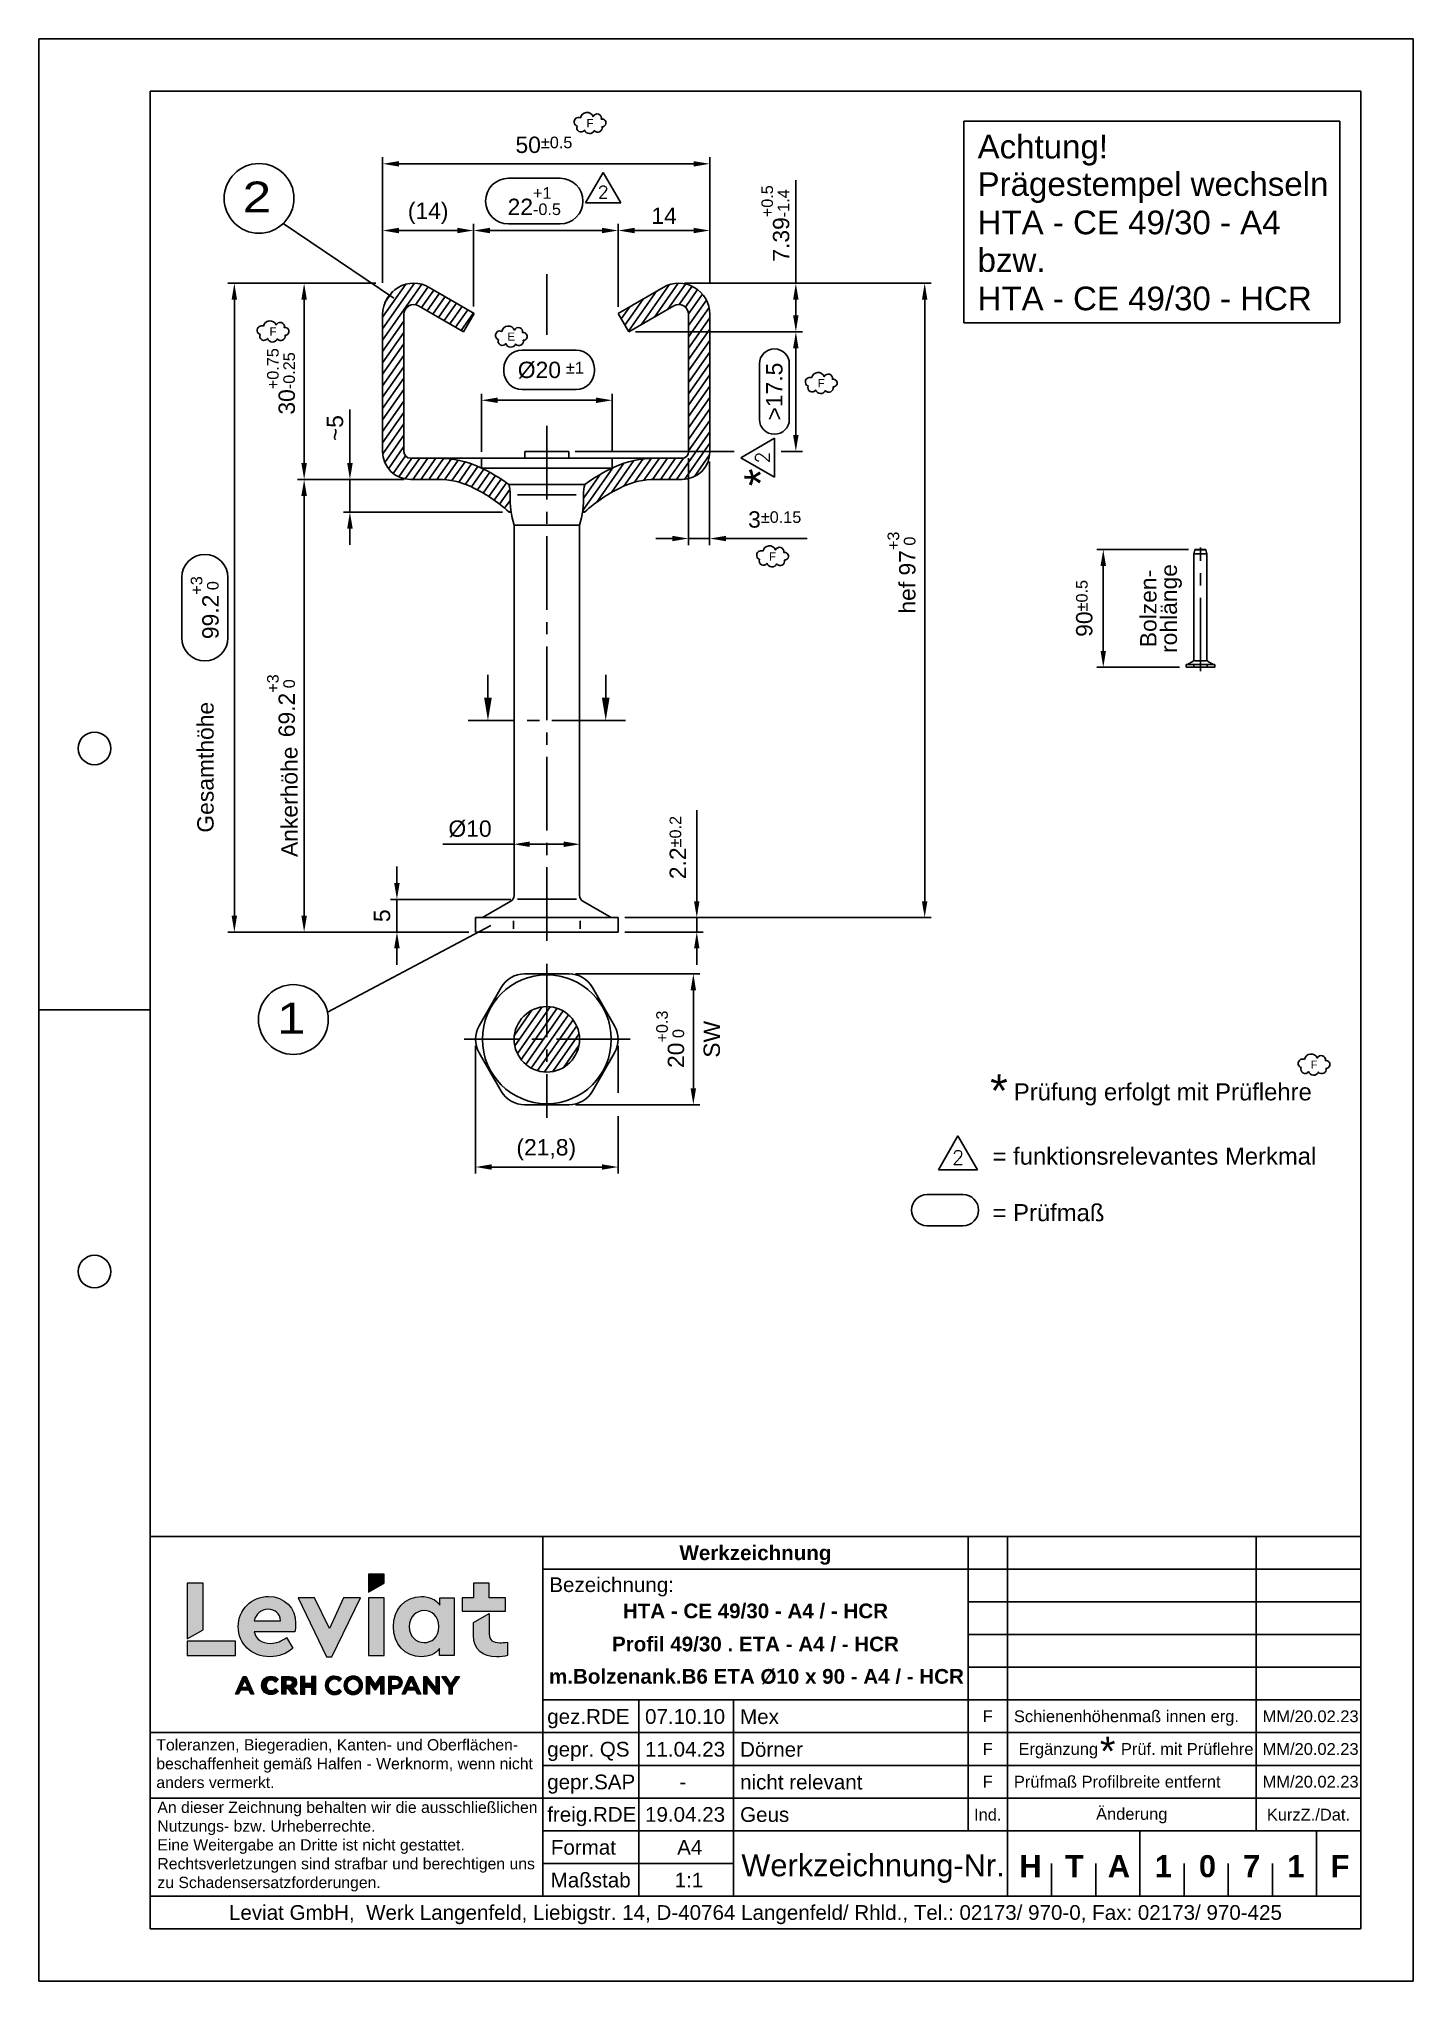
# Model space of a CAD drawing. Extents: x 671 to 881, y 43 to 340.
import ezdxf
from ezdxf.enums import TextEntityAlignment as Align

# ---------------------------------------------------------------- set-up
doc = ezdxf.new("R2010")
doc.units = 0
doc.header["$LTSCALE"] = 15
doc.header["$PDMODE"] = 3
doc.header["$PDSIZE"] = -3
doc.linetypes.add('MITTE2', pattern=[1.125, 0.75, -0.125, 0.125, -0.125])
doc.layers.get('0').update_dxf_attribs({"linetype": 'CONTINUOUS'})
doc.layers.get('DEFPOINTS').update_dxf_attribs({"linetype": 'CONTINUOUS'})
for name, color, linetype in [('1', 1, 'CONTINUOUS'), ('ACHSEN', 1, 'MITTE2'), ('Bemassung', 1, 'CONTINUOUS'), ('Halfen-Schriftfeld', 7, 'CONTINUOUS'), ('Layer 1', 7, 'CONTINUOUS'), ('MASSLINIEN', 2, 'CONTINUOUS'), ('RAHMEN', 7, 'CONTINUOUS'), ('SCHRAFFUR', 1, 'CONTINUOUS'), ('Text', 7, 'CONTINUOUS'), ('TEXT3', 3, 'CONTINUOUS')]:
    doc.layers.add(name, color=color, linetype=linetype)
doc.layers.add('AM_5', color=3, linetype='CONTINUOUS', lineweight=25)
doc.styles.add('ARIAL', font='arial.ttf', dxfattribs={"height": 5})
doc.styles.add('ARIAL03', font='arial.ttf', dxfattribs={"height": 3})
doc.styles.add('Bemassung', font='arial.ttf', dxfattribs={"height": 2.5})
doc.styles.add('DREI', font='arial.ttf', dxfattribs={"height": 2.5})
doc.styles.add('HS_ARIAL_170N', font='arial.ttf', dxfattribs={"height": 1.7})
doc.styles.add('HS_ARIAL_180N', font='arial.ttf', dxfattribs={"height": 1.8})
doc.styles.add('HS_ARIAL_225N', font='arial.ttf', dxfattribs={"height": 2.25})
doc.styles.add('HS_ARIAL_250F', font='arialbd.ttf', dxfattribs={"height": 2.25})
doc.styles.get("Standard").update_dxf_attribs({"font": 'txt.shx'})
doc.dimstyles.new('Halfen-deha$0', dxfattribs={"dimtxt": 2.5, "dimasz": 2.5, "dimexe": 1, "dimexo": 1, "dimgap": 1, "dimtad": 1, "dimdsep": 46, "dimtxsty": 'Bemassung', "dimcen": 0, "dimclrd": 1, "dimclre": 1, "dimclrt": 7, "dimadec": 0, "dimazin": 2, "dimtp": 0.1, "dimtm": 0.1, "dimtfac": 0.71, "dimtmove": 0, "dimatfit": 3, "dimfxl": 1, "dimlwd": -1, "dimlwe": -1, "dimarcsym": 0})

msp = doc.modelspace()

# ---------------------------------------------------------------- texts
at = {"layer": '1'}
msp.add_text('2', height=1.924, dxfattribs=at).set_placement((756.391, 315.934))
at = {"layer": 'Text', "style": 'ARIAL03'}
for s, height, p in [('Achtung!', 3.6149, (814.432, 322.028)), ('Prägestempel wechseln', 3.61491, (814.432, 316.312)), ('HTA - CE 49/30 - A4', 3.61491, (814.432, 310.436)), ('bzw.', 3.6149, (814.432, 304.692)), ('HTA - CE 49/30 - HCR', 3.61491, (814.432, 298.816)), ('*', 4.979, (816.35, 177.005)), ('    Prüfung erfolgt mit Prüflehre', 2.6062, (815.931, 178.001)), ('= funktionsrelevantes Merkmal', 2.6062, (816.719, 168.17)), ('= Prüfmaß', 2.6062, (816.719, 159.53)), ('*', 4.392, (833.116, 76.291))]:
    msp.add_text(s, height=height, dxfattribs=at).set_placement(p)
at = {"layer": 'Text'}
msp.add_text('2', height=2.138, rotation=90, dxfattribs=at).set_placement((782.637, 275.375))
at = {"layer": 'Text', "style": 'ARIAL03'}
msp.add_text('* ', height=4.9792, rotation=90, dxfattribs=at).set_placement((783.777, 271.914))
at = {"layer": 'Text'}
msp.add_text('2', height=2.137, dxfattribs=at).set_placement((810.532, 168.174))
at = {"layer": 'TEXT3', "style": 'DREI', "width": 1.18}
for s, p in [('2', (702.138, 313.772)), ('1', (707.385, 188.208))]:
    msp.add_text(s, height=4.725, dxfattribs=at).set_placement(p)
at = {"layer": 'TEXT3', "style": 'DREI'}
msp.add_text('%%C20', height=2.5, dxfattribs=at).set_placement((747.473, 289.706), align=Align.MIDDLE)
msp.add_text('%%p1', height=1.8, dxfattribs=at).set_placement((751.51, 289.135))
for s, p in [('Bolzen-', (840.471, 253.212)), ('rohlänge', (843.958, 253.212)), ('Gesamthöhe', (696.392, 228.94)), ('Ankerhöhe', (709.214, 223.661)), ('SW', (773.808, 187.339))]:
    msp.add_text(s, height=2.5, rotation=90, dxfattribs=at).set_placement(p, align=Align.MIDDLE)

# ---------------------------------------------------------------- blocks, each defined once
blk = doc.blocks.new('DIN A4 Hoch')
at = {"layer": '1'}
blk.add_line((0, 148.5), (17, 148.5), dxfattribs=at)
for centre in [(8.5, 188.5), (8.5, 108.5)]:
    blk.add_circle(centre, 2.5, dxfattribs=at)
at = {"layer": 'RAHMEN'}
for p, q in [((210, 297), (0, 297)), ((0, 297), (0, 0)), ((210, 0), (210, 297)), ((17, 289), (17, 8)), ((202, 289), (17, 289)), ((202, 8), (202, 289)), ((17, 8), (202, 8)), ((0, 0), (210, 0))]:
    blk.add_line(p, q, dxfattribs=at)
blk = doc.blocks.new('*X34')
at = {"color": 0}
for p, q in [((84.41, 232.13), (89.27, 239.08)), ((84.41, 230.39), (90.38, 238.92)), ((84.41, 233.88), (87.94, 238.92)), ((84.76, 236.12), (85.97, 237.85)), ((89.43, 235.81), (91.35, 238.55)), ((90.35, 235.38), (92.22, 238.05)), ((91.22, 234.88), (93.09, 237.55)), ((92.08, 234.37), (93.96, 237.05)), ((92.95, 233.87), (94.83, 236.54)), ((93.82, 233.37), (95.69, 236.04)), ((94.69, 232.87), (96.56, 235.54)), ((95.56, 232.37), (97.43, 235.04)), ((84.41, 228.65), (87.66, 233.29)), ((96.43, 231.86), (98.3, 234.54)), ((84.41, 226.9), (87.66, 231.54)), ((84.41, 225.16), (87.66, 229.8)), ((84.41, 223.42), (87.66, 228.06)), ((84.41, 221.67), (87.66, 226.31)), ((84.41, 219.93), (87.66, 224.57)), ((84.41, 218.19), (87.66, 222.83)), ((84.41, 216.44), (87.66, 221.08)), ((84.41, 214.7), (87.66, 219.34)), ((84.43, 212.98), (87.66, 217.6)), ((84.74, 211.69), (87.66, 215.85)), ((85.3, 210.73), (87.66, 214.11)), ((86.01, 210.01), (87.89, 212.69)), ((86.86, 209.48), (88.86, 212.33)), ((87.86, 209.16), (90.08, 212.33)), ((89.02, 209.08), (91.3, 212.33)), ((90.24, 209.08), (92.52, 212.33)), ((91.46, 209.08), (93.73, 212.31)), ((92.69, 209.08), (94.87, 212.21)), ((93.88, 209.04), (95.97, 212.02)), ((95, 208.9), (97.01, 211.77)), ((96.06, 208.66), (98.01, 211.45)), ((97.05, 208.34), (98.97, 211.07)), ((98, 207.95), (99.88, 210.64)), ((98.9, 207.5), (100.78, 210.18)), ((99.78, 207.01), (101.65, 209.68)), ((100.64, 206.49), (102.5, 209.15)), ((101.46, 205.92), (103.33, 208.59)), ((102.26, 205.33), (103.83, 207.56)), ((103.04, 204.69), (103.88, 205.88))]:
    blk.add_line(p, q, dxfattribs=at)
blk = doc.blocks.new('*X35')
at = {"color": 0}
for p, q in [((121.99, 231.75), (126.26, 237.85)), ((123.9, 232.73), (128.17, 238.84)), ((125.95, 233.92), (129.56, 239.08)), ((128, 235.1), (130.7, 238.96)), ((129.73, 235.83), (131.69, 238.63)), ((130.67, 235.44), (132.54, 238.11)), ((120.88, 233.66), (122.16, 235.48)), ((121.43, 232.7), (124.21, 236.67)), ((131.16, 234.39), (133.28, 237.41)), ((131.16, 232.65), (133.88, 236.52)), ((131.16, 230.9), (134.29, 235.38)), ((131.16, 229.16), (134.41, 233.8)), ((131.16, 227.42), (134.41, 232.06)), ((131.16, 225.67), (134.41, 230.32)), ((131.16, 223.93), (134.41, 228.57)), ((131.16, 222.19), (134.41, 226.83)), ((131.16, 220.44), (134.41, 225.09)), ((131.16, 218.7), (134.41, 223.34)), ((131.16, 216.96), (134.41, 221.6)), ((131.16, 215.21), (134.41, 219.86)), ((131.16, 213.47), (134.41, 218.11)), ((129.31, 209.08), (134.41, 216.37)), ((130.54, 209.1), (134.41, 214.63)), ((117.12, 205.62), (121.27, 211.55)), ((119.38, 207.1), (122.79, 211.97)), ((121.28, 208.07), (124.18, 212.21)), ((122.91, 208.65), (125.47, 212.32)), ((124.34, 208.96), (126.7, 212.33)), ((125.64, 209.07), (127.92, 212.33)), ((126.87, 209.08), (129.14, 212.33)), ((128.09, 209.08), (130.38, 212.35)), ((132.06, 209.53), (134.38, 212.84)), ((115.01, 204.35), (119.57, 210.86)), ((115.13, 206.26), (117.64, 209.85)), ((115.3, 208.25), (115.39, 208.39))]:
    blk.add_line(p, q, dxfattribs=at)
blk = doc.blocks.new('*X36')
at = {"color": 0}
for p, q in [((104.6, 124.98), (108.78, 130.95)), ((105, 123.81), (110.02, 130.97)), ((105.58, 122.89), (111.08, 130.74)), ((104.54, 126.63), (107.21, 130.44)), ((106.29, 122.16), (112.01, 130.33)), ((107.12, 121.6), (112.82, 129.74)), ((108.07, 121.21), (113.51, 128.99)), ((109.15, 121.01), (114.07, 128.04)), ((110.42, 121.09), (114.43, 126.82)), ((112.09, 121.72), (114.41, 125.03))]:
    blk.add_line(p, q, dxfattribs=at)
blk = doc.blocks.new('*D55')
at = {"layer": 'DEFPOINTS', "color": 0, "transparency": 16777216}
for p in [(847.64, 262.23), (833.64, 244.23), (846.3, 244.23)]:
    blk.add_point(p, dxfattribs=at)
at = {"layer": 'TEXT3', "color": 1, "transparency": 16777216}
for p, q in [((846.64, 262.23), (832.64, 262.23)), ((833.64, 259.73), (833.64, 246.73)), ((845.3, 244.23), (832.64, 244.23))]:
    blk.add_line(p, q, dxfattribs=at)
for points in [[(833.22, 259.73), (834.05, 259.73), (833.64, 262.23)], [(833.22, 246.73), (834.05, 246.73), (833.64, 244.23)]]:
    blk.add_solid(points, dxfattribs=at)
at = {"layer": 'TEXT3', "color": 7, "transparency": 16777216, "insert": (830.74, 253.23), "char_height": 2.5, "attachment_point": 5, "rotation": 90, "style": 'Bemassung'}
blk.add_mtext('90{}{\\A0;{\\H1.5x;}{\\A2;\\H0.71x;\\C3;%%p0.5}}', dxfattribs=at)
blk = doc.blocks.new('*D56')
at = {"layer": 'AM_5', "color": 1, "transparency": 16777216}
for p, q in [((738.61, 277.19), (738.61, 286.05)), ((758.61, 277.19), (758.61, 286.05)), ((741.11, 285.05), (756.11, 285.05))]:
    blk.add_line(p, q, dxfattribs=at)
for points in [[(741.11, 285.47), (741.11, 284.63), (738.61, 285.05)], [(756.11, 285.47), (756.11, 284.63), (758.61, 285.05)]]:
    blk.add_solid(points, dxfattribs=at)
at = {"layer": 'DEFPOINTS', "color": 0, "transparency": 16777216}
for p in [(758.61, 285.05), (738.61, 276.19), (758.61, 276.19)]:
    blk.add_point(p, dxfattribs=at)
blk = doc.blocks.new('*D57')
at = {"layer": 'AM_5', "color": 1, "transparency": 16777216}
for p, q in [((750.63, 319.01), (742.75, 319.01)), ((737.41, 299.4), (737.41, 312.01)), ((742.75, 312.01), (750.63, 312.01)), ((759.52, 299.34), (759.52, 312.01)), ((739.91, 311.01), (757.02, 311.01))]:
    blk.add_line(p, q, dxfattribs=at)
at = {"layer": 'AM_5', "color": 1, "linetype": 'Continuous', "transparency": 16777216}
for centre, start, end in [((742.75, 315.51), 90, 270), ((750.63, 315.51), 270, 90)]:
    blk.add_arc(centre, 3.5, start, end, dxfattribs=at)
at = {"layer": 'AM_5', "color": 1, "transparency": 16777216}
for points in [[(739.91, 311.43), (739.91, 310.59), (737.41, 311.01)], [(757.02, 311.43), (757.02, 310.59), (759.52, 311.01)]]:
    blk.add_solid(points, dxfattribs=at)
at = {"layer": 'DEFPOINTS', "color": 0, "transparency": 16777216}
for p in [(759.52, 311.01), (737.41, 298.4), (759.52, 298.34)]:
    blk.add_point(p, dxfattribs=at)
at = {"layer": 'AM_5', "color": 7, "transparency": 16777216, "insert": (746.69, 315.51), "char_height": 2.5, "attachment_point": 5, "style": 'Bemassung'}
blk.add_mtext('22{}{\\A0;{\\H2x;}{\\A2;\\H0.71x;\\C3;\\S+1^ -0.5;}}', dxfattribs=at)
blk = doc.blocks.new('*D58')
at = {"layer": 'AM_5', "color": 1, "transparency": 16777216}
for p, q in [((723.52, 303.99), (723.52, 322.21)), ((726.02, 321.21), (771.02, 321.21)), ((773.52, 303.99), (773.52, 322.21))]:
    blk.add_line(p, q, dxfattribs=at)
for points in [[(726.02, 321.62), (726.02, 320.79), (723.52, 321.21)], [(771.02, 321.62), (771.02, 320.79), (773.52, 321.21)]]:
    blk.add_solid(points, dxfattribs=at)
at = {"layer": 'DEFPOINTS', "color": 0, "transparency": 16777216}
for p in [(773.52, 321.21), (723.52, 302.99), (773.52, 302.99)]:
    blk.add_point(p, dxfattribs=at)
at = {"layer": 'AM_5', "color": 7, "transparency": 16777216, "insert": (748.16, 324.1), "char_height": 2.5, "attachment_point": 5, "style": 'Bemassung'}
blk.add_mtext('50{}{\\A0;{\\H1.5x;}{\\A2;\\H0.71x;\\C3;%%p0.5}}', dxfattribs=at)
blk = doc.blocks.new('*D59')
at = {"layer": 'AM_5', "color": 1, "transparency": 16777216}
for p, q in [((718.52, 275.44), (718.52, 283.64)), ((726.77, 272.94), (717.52, 272.94)), ((718.52, 267.94), (718.52, 272.94)), ((741.83, 267.94), (717.52, 267.94)), ((718.52, 265.44), (718.52, 262.94))]:
    blk.add_line(p, q, dxfattribs=at)
for points in [[(718.1, 275.44), (718.94, 275.44), (718.52, 272.94)], [(718.1, 265.44), (718.94, 265.44), (718.52, 267.94)]]:
    blk.add_solid(points, dxfattribs=at)
at = {"layer": 'DEFPOINTS', "color": 0, "transparency": 16777216}
for p in [(718.52, 272.94), (727.77, 272.94), (742.83, 267.94)]:
    blk.add_point(p, dxfattribs=at)
at = {"layer": 'AM_5', "color": 7, "transparency": 16777216, "insert": (716.25, 280.79), "char_height": 2.5, "attachment_point": 5, "rotation": 90, "style": 'Bemassung'}
blk.add_mtext('~5', dxfattribs=at)
blk = doc.blocks.new('*D60')
at = {"layer": 'AM_5', "color": 1, "transparency": 16777216}
for p, q in [((725.7, 211.24), (725.7, 213.74)), ((743.1, 208.74), (724.7, 208.74)), ((725.7, 208.74), (725.7, 203.74)), ((736.7, 203.74), (724.7, 203.74)), ((725.7, 201.24), (725.7, 198.74))]:
    blk.add_line(p, q, dxfattribs=at)
for points in [[(725.28, 211.24), (726.12, 211.24), (725.7, 208.74)], [(725.28, 201.24), (726.12, 201.24), (725.7, 203.74)]]:
    blk.add_solid(points, dxfattribs=at)
at = {"layer": 'DEFPOINTS', "color": 0, "transparency": 16777216}
for p in [(744.1, 208.74), (725.7, 203.74), (737.7, 203.74)]:
    blk.add_point(p, dxfattribs=at)
at = {"layer": 'AM_5', "color": 7, "transparency": 16777216, "insert": (723.43, 206.24), "char_height": 2.5, "attachment_point": 5, "rotation": 90, "style": 'Bemassung'}
blk.add_mtext('5', dxfattribs=at)
blk = doc.blocks.new('*D61')
at = {"layer": 'AM_5', "color": 1, "transparency": 16777216}
for p, q in [((743.51, 217.16), (732.72, 217.16)), ((751.2, 217.16), (746.01, 217.16))]:
    blk.add_line(p, q, dxfattribs=at)
for points in [[(746.01, 217.58), (746.01, 216.75), (743.51, 217.16)], [(751.2, 217.58), (751.2, 216.75), (753.7, 217.16)]]:
    blk.add_solid(points, dxfattribs=at)
at = {"layer": 'DEFPOINTS', "color": 0, "transparency": 16777216}
for p in [(743.51, 217.16), (753.7, 217.16), (753.7, 217.16)]:
    blk.add_point(p, dxfattribs=at)
at = {"layer": 'AM_5', "color": 7, "transparency": 16777216, "insert": (736.87, 219.51), "char_height": 2.5, "attachment_point": 5, "style": 'Bemassung'}
blk.add_mtext('%%c10', dxfattribs=at)
blk = doc.blocks.new('*D62')
at = {"layer": 'AM_5', "color": 1, "transparency": 16777216}
for p, q in [((771.52, 208.44), (771.52, 222.37)), ((760.52, 205.94), (772.52, 205.94)), ((771.52, 203.74), (771.52, 205.94)), ((760.52, 203.74), (772.52, 203.74)), ((771.52, 201.24), (771.52, 198.74))]:
    blk.add_line(p, q, dxfattribs=at)
for points in [[(771.1, 208.44), (771.93, 208.44), (771.52, 205.94)], [(771.1, 201.24), (771.93, 201.24), (771.52, 203.74)]]:
    blk.add_solid(points, dxfattribs=at)
at = {"layer": 'DEFPOINTS', "color": 0, "transparency": 16777216}
for p in [(759.52, 205.94), (771.52, 205.94), (759.52, 203.74)]:
    blk.add_point(p, dxfattribs=at)
at = {"layer": 'AM_5', "color": 7, "transparency": 16777216, "insert": (768.63, 216.66), "char_height": 2.5, "attachment_point": 5, "rotation": 90, "style": 'Bemassung'}
blk.add_mtext('2.2{}{\\A0;{\\H1.5x;}{\\A2;\\H0.71x;\\C3;%%p0.2}}', dxfattribs=at)
blk = doc.blocks.new('*D63')
at = {"layer": 'AM_5', "color": 1, "transparency": 16777216}
for p, q in [((769.67, 302.94), (807.35, 302.94)), ((806.35, 208.44), (806.35, 300.44)), ((765.48, 205.94), (807.35, 205.94))]:
    blk.add_line(p, q, dxfattribs=at)
for points in [[(805.93, 300.44), (806.76, 300.44), (806.35, 302.94)], [(805.93, 208.44), (806.76, 208.44), (806.35, 205.94)]]:
    blk.add_solid(points, dxfattribs=at)
at = {"layer": 'DEFPOINTS', "color": 0, "transparency": 16777216}
for p in [(768.67, 302.94), (806.35, 302.94), (764.48, 205.94)]:
    blk.add_point(p, dxfattribs=at)
at = {"layer": 'AM_5', "color": 7, "transparency": 16777216, "insert": (802.82, 258.7), "char_height": 2.5, "attachment_point": 5, "rotation": 90, "style": 'Bemassung'}
blk.add_mtext('hef 97{}{\\A0;{\\H2x;}{\\A2;\\H0.71x;\\C3;\\S+3^  0;}}', dxfattribs=at)
blk = doc.blocks.new('*D64')
at = {"layer": 'AM_5', "color": 1, "transparency": 16777216}
for p, q in [((770.27, 276.19), (770.27, 262.91)), ((773.49, 275.7), (773.49, 262.91)), ((767.77, 263.91), (765.27, 263.91)), ((770.27, 263.91), (773.49, 263.91)), ((775.99, 263.91), (788.38, 263.91))]:
    blk.add_line(p, q, dxfattribs=at)
for points in [[(767.77, 264.33), (767.77, 263.5), (770.27, 263.91)], [(775.99, 264.33), (775.99, 263.5), (773.49, 263.91)]]:
    blk.add_solid(points, dxfattribs=at)
at = {"layer": 'DEFPOINTS', "color": 0, "transparency": 16777216}
for p in [(770.27, 277.19), (773.49, 276.7), (773.49, 263.91)]:
    blk.add_point(p, dxfattribs=at)
at = {"layer": 'AM_5', "color": 7, "transparency": 16777216, "insert": (783.43, 266.81), "char_height": 2.5, "attachment_point": 5, "style": 'Bemassung'}
blk.add_mtext('3{\\H1.5x;}{}{\\A0;{\\H1.5x;}{\\A2;\\H0.71x;\\C3;%%p0.15}}', dxfattribs=at)
blk = doc.blocks.new('*D65')
at = {"layer": 'AM_5', "color": 1, "transparency": 16777216}
for p, q in [((717.52, 272.94), (710.52, 272.94)), ((711.52, 206.24), (711.52, 270.44)), ((735.7, 203.74), (710.52, 203.74))]:
    blk.add_line(p, q, dxfattribs=at)
for points in [[(711.1, 270.44), (711.94, 270.44), (711.52, 272.94)], [(711.1, 206.24), (711.94, 206.24), (711.52, 203.74)]]:
    blk.add_solid(points, dxfattribs=at)
at = {"layer": 'DEFPOINTS', "color": 0, "transparency": 16777216}
for p in [(711.52, 272.94), (718.52, 272.94), (736.7, 203.74)]:
    blk.add_point(p, dxfattribs=at)
at = {"layer": 'AM_5', "color": 7, "transparency": 16777216, "insert": (708, 238.34), "char_height": 2.5, "attachment_point": 5, "rotation": 90, "style": 'Bemassung'}
blk.add_mtext('69.2{}{\\A0;{\\H2x;}{\\A2;\\H0.71x;\\C3;\\S+3^  0;}}', dxfattribs=at)
blk = doc.blocks.new('*D66')
at = {"layer": 'AM_5', "color": 1, "transparency": 16777216}
for p, q in [((722.47, 302.94), (710.52, 302.94)), ((711.52, 275.44), (711.52, 300.44)), ((717.52, 272.94), (710.52, 272.94))]:
    blk.add_line(p, q, dxfattribs=at)
for points in [[(711.1, 300.44), (711.94, 300.44), (711.52, 302.94)], [(711.1, 275.44), (711.94, 275.44), (711.52, 272.94)]]:
    blk.add_solid(points, dxfattribs=at)
at = {"layer": 'DEFPOINTS', "color": 0, "transparency": 16777216}
for p in [(711.52, 302.94), (723.47, 302.94), (718.52, 272.94)]:
    blk.add_point(p, dxfattribs=at)
at = {"layer": 'AM_5', "color": 7, "transparency": 16777216, "insert": (708, 287.94), "char_height": 2.5, "attachment_point": 5, "rotation": 90, "style": 'Bemassung'}
blk.add_mtext('30{}{\\A0;{\\H2x;}{\\A2;\\H0.71x;\\C3;\\S+0.75^ -0.25;}}', dxfattribs=at)
blk = doc.blocks.new('*D67')
at = {"layer": 'AM_5', "color": 1, "transparency": 16777216}
for p, q in [((722.47, 302.94), (699.86, 302.94)), ((700.86, 300.44), (700.86, 206.24)), ((692.81, 257.96), (692.81, 248.73)), ((699.86, 248.73), (699.86, 257.96)), ((724.7, 203.74), (699.86, 203.74))]:
    blk.add_line(p, q, dxfattribs=at)
at = {"layer": 'AM_5', "color": 1, "linetype": 'Continuous', "transparency": 16777216}
for centre, start, end in [((696.34, 257.96), 0, 180), ((696.34, 248.73), 180, 360)]:
    blk.add_arc(centre, 3.52, start, end, dxfattribs=at)
at = {"layer": 'AM_5', "color": 1, "transparency": 16777216}
for points in [[(700.44, 300.44), (701.27, 300.44), (700.86, 302.94)], [(700.44, 206.24), (701.27, 206.24), (700.86, 203.74)]]:
    blk.add_solid(points, dxfattribs=at)
at = {"layer": 'DEFPOINTS', "color": 0, "transparency": 16777216}
for p in [(723.47, 302.94), (700.86, 203.74), (725.7, 203.74)]:
    blk.add_point(p, dxfattribs=at)
at = {"layer": 'AM_5', "color": 7, "transparency": 16777216, "insert": (696.34, 253.34), "char_height": 2.5, "attachment_point": 5, "rotation": 90, "style": 'Bemassung'}
blk.add_mtext('99.2{}{\\A0;{\\H2x;}{\\A2;\\H0.71x;\\C3;\\S+3^  0;}}', dxfattribs=at)
blk = doc.blocks.new('*D68')
at = {"layer": 'AM_5', "color": 1, "transparency": 16777216}
for p, q in [((753, 197.34), (772, 197.34)), ((771, 194.84), (771, 179.84)), ((753, 177.34), (772, 177.34))]:
    blk.add_line(p, q, dxfattribs=at)
for points in [[(770.58, 194.84), (771.41, 194.84), (771, 197.34)], [(770.58, 179.84), (771.41, 179.84), (771, 177.34)]]:
    blk.add_solid(points, dxfattribs=at)
at = {"layer": 'DEFPOINTS', "color": 0, "transparency": 16777216}
for p in [(752, 197.34), (752, 177.34), (771, 177.34)]:
    blk.add_point(p, dxfattribs=at)
at = {"layer": 'AM_5', "color": 7, "transparency": 16777216, "insert": (767.47, 187.34), "char_height": 2.5, "attachment_point": 5, "rotation": 90, "style": 'Bemassung'}
blk.add_mtext('20{}{\\A0;{\\H2x;}{\\A2;\\H0.71x;\\C3;\\S+0.3^  0;}}', dxfattribs=at)
blk = doc.blocks.new('*D69')
at = {"layer": 'AM_5', "color": 1, "transparency": 16777216}
for p, q in [((737.7, 186.34), (737.7, 166.81)), ((759.52, 186.34), (759.52, 179.13)), ((759.52, 175.58), (759.52, 166.81)), ((740.2, 167.81), (757.02, 167.81))]:
    blk.add_line(p, q, dxfattribs=at)
for points in [[(740.2, 168.22), (740.2, 167.39), (737.7, 167.81)], [(757.02, 168.22), (757.02, 167.39), (759.52, 167.81)]]:
    blk.add_solid(points, dxfattribs=at)
at = {"layer": 'DEFPOINTS', "color": 0, "transparency": 16777216}
for p in [(737.7, 187.34), (759.52, 187.34), (759.52, 167.81)]:
    blk.add_point(p, dxfattribs=at)
at = {"layer": 'AM_5', "color": 7, "transparency": 16777216, "insert": (748.52, 170.45), "char_height": 2.5, "attachment_point": 5, "style": 'Bemassung'}
blk.add_mtext('(21,8)', dxfattribs=at)
blk = doc.blocks.new('*D70')
at = {"layer": 'AM_5', "color": 1, "transparency": 16777216}
for p, q in [((759.52, 300.34), (759.52, 312.01)), ((773.52, 304.99), (773.52, 312.01)), ((762.02, 311.01), (771.02, 311.01))]:
    blk.add_line(p, q, dxfattribs=at)
for points in [[(762.02, 311.43), (762.02, 310.59), (759.52, 311.01)], [(771.02, 311.43), (771.02, 310.59), (773.52, 311.01)]]:
    blk.add_solid(points, dxfattribs=at)
at = {"layer": 'DEFPOINTS', "color": 0, "transparency": 16777216}
for p in [(773.52, 311.01), (773.52, 303.99), (759.52, 299.34)]:
    blk.add_point(p, dxfattribs=at)
at = {"layer": 'AM_5', "color": 7, "transparency": 16777216, "insert": (766.52, 313.27), "char_height": 2.5, "attachment_point": 5, "style": 'Bemassung'}
blk.add_mtext('14', dxfattribs=at)
blk = doc.blocks.new('*D71')
at = {"layer": 'AM_5', "color": 1, "transparency": 16777216}
for p, q in [((723.52, 304.99), (723.52, 312.01)), ((737.41, 300.4), (737.41, 312.01)), ((734.91, 311.01), (726.02, 311.01))]:
    blk.add_line(p, q, dxfattribs=at)
for points in [[(726.02, 311.43), (726.02, 310.59), (723.52, 311.01)], [(734.91, 311.43), (734.91, 310.59), (737.41, 311.01)]]:
    blk.add_solid(points, dxfattribs=at)
at = {"layer": 'DEFPOINTS', "color": 0, "transparency": 16777216}
for p in [(723.52, 311.01), (723.52, 303.99), (737.41, 299.4)]:
    blk.add_point(p, dxfattribs=at)
at = {"layer": 'AM_5', "color": 7, "transparency": 16777216, "insert": (730.47, 313.65), "char_height": 2.5, "attachment_point": 5, "style": 'Bemassung'}
blk.add_mtext('(14)', dxfattribs=at)
blk = doc.blocks.new('*D72')
at = {"layer": 'AM_5', "color": 1, "transparency": 16777216}
for p, q in [((786.66, 302.94), (786.66, 318.73)), ((770.67, 302.94), (787.66, 302.94)), ((786.66, 298.02), (786.66, 300.44)), ((762.14, 295.52), (787.66, 295.52))]:
    blk.add_line(p, q, dxfattribs=at)
for points in [[(786.24, 300.44), (787.07, 300.44), (786.66, 302.94)], [(786.24, 298.02), (787.07, 298.02), (786.66, 295.52)]]:
    blk.add_solid(points, dxfattribs=at)
at = {"layer": 'DEFPOINTS', "color": 0, "transparency": 16777216}
for p in [(769.67, 302.94), (786.66, 302.94), (761.14, 295.52)]:
    blk.add_point(p, dxfattribs=at)
at = {"layer": 'AM_5', "color": 7, "transparency": 16777216, "insert": (783.54, 312.09), "char_height": 2.5, "attachment_point": 5, "rotation": 90, "style": 'Bemassung'}
blk.add_mtext('7.39{}{\\H0.71x;\\C3;\\S+0.5^ -1.4;}', dxfattribs=at)
blk = doc.blocks.new('block 3')
at = {"layer": 'Layer 1'}
h = blk.add_hatch(color=250, dxfattribs=at)
h.dxf.hatch_style = 2
edge = h.paths.add_edge_path()
edge.add_spline(control_points=[(1124.3, -182.5), (1123.5, -183.3), (1122.7, -183.7), (1121.5, -183.7), (1119.8, -183.7), (1118.5, -182.3), (1118.5, -180.4), (1118.5, -180.4), (1118.5, -180.4), (1118.5, -180.4), (1118.5, -178.5), (1119.8, -177.1), (1121.5, -177.1), (1122.5, -177.1), (1123.3, -177.5), (1124.2, -178.3), (1124.2, -178.3), (1124.3, -178.4), (1124.3, -178.4), (1124.3, -178.4), (1126, -176.4), (1126, -176.4), (1126, -176.4), (1125.9, -176.4), (1125.9, -176.4), (1124.7, -175.2), (1123.4, -174.7), (1121.5, -174.7), (1118.2, -174.7), (1115.7, -177.1), (1115.7, -180.4), (1115.7, -180.4), (1115.7, -180.5), (1115.7, -180.5), (1115.7, -183.7), (1118.2, -186.2), (1121.4, -186.2), (1123.4, -186.2), (1124.7, -185.6), (1126, -184.2), (1126, -184.2), (1126.1, -184.1), (1126.1, -184.1), (1126.1, -184.1), (1124.4, -182.4), (1124.4, -182.4), (1124.4, -182.4), (1124.3, -182.5), (1124.3, -182.5)], knot_values=[0, 0, 0, 0, 1, 1, 1, 2, 2, 2, 3, 3, 3, 4, 4, 4, 5, 5, 5, 6, 6, 6, 7, 7, 7, 8, 8, 8, 9, 9, 9, 10, 10, 10, 11, 11, 11, 12, 12, 12, 13, 13, 13, 14, 14, 14, 15, 15, 15, 16, 16, 16, 16], degree=3, periodic=0)
h = blk.add_hatch(color=250, dxfattribs=at)
h.dxf.hatch_style = 2
edge = h.paths.add_edge_path()
edge.add_spline(control_points=[(1137.6, -178.6), (1137.6, -178.6), (1137.6, -178.6), (1137.6, -178.6), (1137.6, -176.2), (1136, -174.8), (1133.4, -174.8), (1133.4, -174.8), (1128.3, -174.8), (1128.3, -174.8), (1128.3, -174.8), (1128.3, -186), (1128.3, -186), (1128.3, -186), (1130.9, -186), (1130.9, -186), (1130.9, -186), (1130.9, -182.5), (1130.9, -182.5), (1130.9, -182.5), (1132.6, -182.5), (1132.6, -182.5), (1132.6, -182.5), (1134.9, -185.9), (1134.9, -185.9), (1134.9, -185.9), (1135, -186), (1135, -186), (1135, -186), (1138.1, -186), (1138.1, -186), (1138.1, -186), (1135.3, -182), (1135.3, -182), (1136.8, -181.4), (1137.6, -180.2), (1137.6, -178.6)], knot_values=[0, 0, 0, 0, 1, 1, 1, 2, 2, 2, 3, 3, 3, 4, 4, 4, 5, 5, 5, 6, 6, 6, 7, 7, 7, 8, 8, 8, 9, 9, 9, 10, 10, 10, 11, 11, 11, 12, 12, 12, 12], degree=3, periodic=0)
edge = h.paths.add_edge_path()
edge.add_spline(control_points=[(1130.9, -177.2), (1130.9, -177.2), (1133.2, -177.2), (1133.2, -177.2), (1134.3, -177.2), (1135, -177.7), (1135, -178.7), (1135, -178.7), (1135, -178.7), (1135, -178.7), (1135, -179.6), (1134.3, -180.2), (1133.2, -180.2), (1133.2, -180.2), (1130.9, -180.2), (1130.9, -180.2), (1130.9, -180.2), (1130.9, -177.2), (1130.9, -177.2)], knot_values=[0, 0, 0, 0, 1, 1, 1, 2, 2, 2, 3, 3, 3, 4, 4, 4, 5, 5, 5, 6, 6, 6, 6], degree=3, periodic=0)
h = blk.add_hatch(color=250, dxfattribs=at)
h.dxf.hatch_style = 2
h.paths.add_polyline_path([(1147, -174.8), (1147, -179.2), (1142.7, -179.2), (1142.7, -174.8), (1140.1, -174.8), (1140.1, -186), (1142.7, -186), (1142.7, -181.6), (1147, -181.6), (1147, -186), (1149.6, -186), (1149.6, -174.8)])
at = {"layer": 'Layer 1', "lineweight": 0}
blk.add_lwpolyline([(1147, -174.8), (1147, -179.2), (1142.7, -179.2), (1142.7, -174.8), (1140.1, -174.8), (1140.1, -186), (1142.7, -186), (1142.7, -181.6), (1147, -181.6), (1147, -186), (1149.6, -186), (1149.6, -174.8), (1147, -174.8)], dxfattribs=at)
for points, knots in [([(1124.3, -182.5), (1123.5, -183.3), (1122.7, -183.7), (1121.5, -183.7), (1119.8, -183.7), (1118.5, -182.3), (1118.5, -180.4), (1118.5, -180.4), (1118.5, -180.4), (1118.5, -180.4), (1118.5, -178.5), (1119.8, -177.1), (1121.5, -177.1), (1122.5, -177.1), (1123.3, -177.5), (1124.2, -178.3), (1124.2, -178.3), (1124.3, -178.4), (1124.3, -178.4), (1124.3, -178.4), (1126, -176.4), (1126, -176.4), (1126, -176.4), (1125.9, -176.4), (1125.9, -176.4), (1124.7, -175.2), (1123.4, -174.7), (1121.5, -174.7), (1118.2, -174.7), (1115.7, -177.1), (1115.7, -180.4), (1115.7, -180.4), (1115.7, -180.5), (1115.7, -180.5), (1115.7, -183.7), (1118.2, -186.2), (1121.4, -186.2), (1123.4, -186.2), (1124.7, -185.6), (1126, -184.2), (1126, -184.2), (1126.1, -184.1), (1126.1, -184.1), (1126.1, -184.1), (1124.4, -182.4), (1124.4, -182.4), (1124.4, -182.4), (1124.3, -182.5), (1124.3, -182.5)], [0, 0, 0, 0, 1, 1, 1, 2, 2, 2, 3, 3, 3, 4, 4, 4, 5, 5, 5, 6, 6, 6, 7, 7, 7, 8, 8, 8, 9, 9, 9, 10, 10, 10, 11, 11, 11, 12, 12, 12, 13, 13, 13, 14, 14, 14, 15, 15, 15, 16, 16, 16, 16]), ([(1137.6, -178.6), (1137.6, -178.6), (1137.6, -178.6), (1137.6, -178.6), (1137.6, -176.2), (1136, -174.8), (1133.4, -174.8), (1133.4, -174.8), (1128.3, -174.8), (1128.3, -174.8), (1128.3, -174.8), (1128.3, -186), (1128.3, -186), (1128.3, -186), (1130.9, -186), (1130.9, -186), (1130.9, -186), (1130.9, -182.5), (1130.9, -182.5), (1130.9, -182.5), (1132.6, -182.5), (1132.6, -182.5), (1132.6, -182.5), (1134.9, -185.9), (1134.9, -185.9), (1134.9, -185.9), (1135, -186), (1135, -186), (1135, -186), (1138.1, -186), (1138.1, -186), (1138.1, -186), (1135.3, -182), (1135.3, -182), (1136.8, -181.4), (1137.6, -180.2), (1137.6, -178.6)], [0, 0, 0, 0, 1, 1, 1, 2, 2, 2, 3, 3, 3, 4, 4, 4, 5, 5, 5, 6, 6, 6, 7, 7, 7, 8, 8, 8, 9, 9, 9, 10, 10, 10, 11, 11, 11, 12, 12, 12, 12]), ([(1130.9, -177.2), (1130.9, -177.2), (1133.2, -177.2), (1133.2, -177.2), (1134.3, -177.2), (1135, -177.7), (1135, -178.7), (1135, -178.7), (1135, -178.7), (1135, -178.7), (1135, -179.6), (1134.3, -180.2), (1133.2, -180.2), (1133.2, -180.2), (1130.9, -180.2), (1130.9, -180.2), (1130.9, -180.2), (1130.9, -177.2), (1130.9, -177.2)], [0, 0, 0, 0, 1, 1, 1, 2, 2, 2, 3, 3, 3, 4, 4, 4, 5, 5, 5, 6, 6, 6, 6])]:
    blk.add_open_spline(points, degree=3, knots=knots, dxfattribs=at)
blk = doc.blocks.new('block 2')
at = {"layer": 'Layer 1'}
h = blk.add_hatch(color=250, dxfattribs=at)
h.dxf.hatch_style = 2
h.paths.add_polyline_path([(1110.9, -186), (1108.9, -186), (1107.7, -183.3), (1102.5, -183.3), (1101.3, -186), (1099.3, -186), (1104.2, -174.8), (1106, -174.8)])
h.paths.add_polyline_path([(1105.1, -177.1), (1103.2, -181.6), (1107, -181.6)])
h = blk.add_hatch(color=250, dxfattribs=at)
h.dxf.hatch_style = 2
edge = h.paths.add_edge_path()
edge.add_spline(control_points=[(1161.1, -186.2), (1157.9, -186.2), (1155.5, -183.7), (1155.5, -180.4), (1155.5, -177.2), (1157.8, -174.6), (1161.2, -174.6), (1163.3, -174.6), (1164.5, -175.4), (1165.6, -176.4), (1165.6, -176.4), (1164.3, -177.8), (1164.3, -177.8), (1163.4, -177), (1162.5, -176.4), (1161.2, -176.4), (1159.1, -176.4), (1157.5, -178.2), (1157.5, -180.4), (1157.5, -182.6), (1159.1, -184.4), (1161.2, -184.4), (1162.6, -184.4), (1163.5, -183.8), (1164.4, -182.9), (1164.4, -182.9), (1165.7, -184.2), (1165.7, -184.2), (1164.5, -185.4), (1163.2, -186.2), (1161.1, -186.2)], knot_values=[0, 0, 0, 0, 1, 1, 1, 2, 2, 2, 3, 3, 3, 4, 4, 4, 5, 5, 5, 6, 6, 6, 7, 7, 7, 8, 8, 8, 9, 9, 9, 10, 10, 10, 10], degree=3, periodic=0)
h = blk.add_hatch(color=250, dxfattribs=at)
h.dxf.hatch_style = 2
edge = h.paths.add_edge_path()
edge.add_spline(control_points=[(1173.1, -186.2), (1169.6, -186.2), (1167.2, -183.6), (1167.2, -180.4), (1167.2, -177.3), (1169.7, -174.6), (1173.1, -174.6), (1176.5, -174.6), (1178.9, -177.2), (1178.9, -180.4), (1178.9, -183.6), (1176.5, -186.2), (1173.1, -186.2)], knot_values=[0, 0, 0, 0, 1, 1, 1, 2, 2, 2, 3, 3, 3, 4, 4, 4, 4], degree=3, periodic=0)
edge = h.paths.add_edge_path()
edge.add_spline(control_points=[(1173.1, -176.4), (1170.8, -176.4), (1169.3, -178.2), (1169.3, -180.4), (1169.3, -182.6), (1170.9, -184.4), (1173.1, -184.4), (1175.3, -184.4), (1176.8, -182.6), (1176.8, -180.4), (1176.8, -178.2), (1175.3, -176.4), (1173.1, -176.4)], knot_values=[0, 0, 0, 0, 1, 1, 1, 2, 2, 2, 3, 3, 3, 4, 4, 4, 4], degree=3, periodic=0)
h = blk.add_hatch(color=250, dxfattribs=at)
h.dxf.hatch_style = 2
h.paths.add_polyline_path([(1186.8, -183.3), (1186.7, -183.3), (1183.2, -178), (1183.2, -186), (1181.3, -186), (1181.3, -174.8), (1183.4, -174.8), (1186.8, -180.1), (1190.2, -174.8), (1192.3, -174.8), (1192.3, -186), (1190.3, -186), (1190.3, -178)])
h = blk.add_hatch(color=250, dxfattribs=at)
h.dxf.hatch_style = 2
edge = h.paths.add_edge_path()
edge.add_spline(control_points=[(1199.3, -182.4), (1199.3, -182.4), (1197.1, -182.4), (1197.1, -182.4), (1197.1, -182.4), (1197.1, -186), (1197.1, -186), (1197.1, -186), (1195.1, -186), (1195.1, -186), (1195.1, -186), (1195.1, -174.8), (1195.1, -174.8), (1195.1, -174.8), (1199.5, -174.8), (1199.5, -174.8), (1202.1, -174.8), (1203.8, -176.3), (1203.8, -178.6), (1203.8, -181.1), (1201.8, -182.4), (1199.3, -182.4)], knot_values=[0, 0, 0, 0, 1, 1, 1, 2, 2, 2, 3, 3, 3, 4, 4, 4, 5, 5, 5, 6, 6, 6, 7, 7, 7, 7], degree=3, periodic=0)
edge = h.paths.add_edge_path()
edge.add_spline(control_points=[(1199.4, -176.6), (1199.4, -176.6), (1197.1, -176.6), (1197.1, -176.6), (1197.1, -176.6), (1197.1, -180.6), (1197.1, -180.6), (1197.1, -180.6), (1199.4, -180.6), (1199.4, -180.6), (1200.8, -180.6), (1201.8, -179.8), (1201.8, -178.6), (1201.8, -177.3), (1200.8, -176.6), (1199.4, -176.6)], knot_values=[0, 0, 0, 0, 1, 1, 1, 2, 2, 2, 3, 3, 3, 4, 4, 4, 5, 5, 5, 5], degree=3, periodic=0)
h = blk.add_hatch(color=250, dxfattribs=at)
h.dxf.hatch_style = 2
h.paths.add_polyline_path([(1215.3, -186), (1213.2, -186), (1212.1, -183.3), (1206.8, -183.3), (1205.6, -186), (1203.6, -186), (1208.5, -174.8), (1210.4, -174.8)])
h.paths.add_polyline_path([(1209.4, -177.1), (1207.5, -181.6), (1211.3, -181.6)])
h = blk.add_hatch(color=250, dxfattribs=at)
h.dxf.hatch_style = 2
h.paths.add_polyline_path([(1225, -174.8), (1226.9, -174.8), (1226.9, -186), (1225.3, -186), (1219.1, -178.1), (1219.1, -186), (1217.2, -186), (1217.2, -174.8), (1219, -174.8), (1225, -182.6)])
h = blk.add_hatch(color=250, dxfattribs=at)
h.dxf.hatch_style = 2
h.paths.add_polyline_path([(1235, -186), (1233.1, -186), (1233.1, -181.6), (1228.6, -174.8), (1230.9, -174.8), (1234.1, -179.8), (1237.2, -174.8), (1239.5, -174.8), (1235, -181.5)])
at = {"layer": 'Layer 1', "lineweight": 0}
for points in [[(1110.9, -186), (1108.9, -186), (1107.7, -183.3), (1102.5, -183.3), (1101.3, -186), (1099.3, -186), (1104.2, -174.8), (1106, -174.8), (1110.9, -186)], [(1105.1, -177.1), (1103.2, -181.6), (1107, -181.6), (1105.1, -177.1)], [(1186.8, -183.3), (1186.7, -183.3), (1183.2, -178), (1183.2, -186), (1181.3, -186), (1181.3, -174.8), (1183.4, -174.8), (1186.8, -180.1), (1190.2, -174.8), (1192.3, -174.8), (1192.3, -186), (1190.3, -186), (1190.3, -178), (1186.8, -183.3)], [(1215.3, -186), (1213.2, -186), (1212.1, -183.3), (1206.8, -183.3), (1205.6, -186), (1203.6, -186), (1208.5, -174.8), (1210.4, -174.8), (1215.3, -186)], [(1209.4, -177.1), (1207.5, -181.6), (1211.3, -181.6), (1209.4, -177.1)], [(1225, -174.8), (1226.9, -174.8), (1226.9, -186), (1225.3, -186), (1219.1, -178.1), (1219.1, -186), (1217.2, -186), (1217.2, -174.8), (1219, -174.8), (1225, -182.6), (1225, -174.8)], [(1235, -186), (1233.1, -186), (1233.1, -181.6), (1228.6, -174.8), (1230.9, -174.8), (1234.1, -179.8), (1237.2, -174.8), (1239.5, -174.8), (1235, -181.5), (1235, -186)]]:
    blk.add_lwpolyline(points, dxfattribs=at)
for points, knots in [([(1161.1, -186.2), (1157.9, -186.2), (1155.5, -183.7), (1155.5, -180.4), (1155.5, -177.2), (1157.8, -174.6), (1161.2, -174.6), (1163.3, -174.6), (1164.5, -175.4), (1165.6, -176.4), (1165.6, -176.4), (1164.3, -177.8), (1164.3, -177.8), (1163.4, -177), (1162.5, -176.4), (1161.2, -176.4), (1159.1, -176.4), (1157.5, -178.2), (1157.5, -180.4), (1157.5, -182.6), (1159.1, -184.4), (1161.2, -184.4), (1162.6, -184.4), (1163.5, -183.8), (1164.4, -182.9), (1164.4, -182.9), (1165.7, -184.2), (1165.7, -184.2), (1164.5, -185.4), (1163.2, -186.2), (1161.1, -186.2)], [0, 0, 0, 0, 1, 1, 1, 2, 2, 2, 3, 3, 3, 4, 4, 4, 5, 5, 5, 6, 6, 6, 7, 7, 7, 8, 8, 8, 9, 9, 9, 10, 10, 10, 10]), ([(1173.1, -186.2), (1169.6, -186.2), (1167.2, -183.6), (1167.2, -180.4), (1167.2, -177.3), (1169.7, -174.6), (1173.1, -174.6), (1176.5, -174.6), (1178.9, -177.2), (1178.9, -180.4), (1178.9, -183.6), (1176.5, -186.2), (1173.1, -186.2)], [0, 0, 0, 0, 1, 1, 1, 2, 2, 2, 3, 3, 3, 4, 4, 4, 4]), ([(1173.1, -176.4), (1170.8, -176.4), (1169.3, -178.2), (1169.3, -180.4), (1169.3, -182.6), (1170.9, -184.4), (1173.1, -184.4), (1175.3, -184.4), (1176.8, -182.6), (1176.8, -180.4), (1176.8, -178.2), (1175.3, -176.4), (1173.1, -176.4)], [0, 0, 0, 0, 1, 1, 1, 2, 2, 2, 3, 3, 3, 4, 4, 4, 4]), ([(1199.3, -182.4), (1199.3, -182.4), (1197.1, -182.4), (1197.1, -182.4), (1197.1, -182.4), (1197.1, -186), (1197.1, -186), (1197.1, -186), (1195.1, -186), (1195.1, -186), (1195.1, -186), (1195.1, -174.8), (1195.1, -174.8), (1195.1, -174.8), (1199.5, -174.8), (1199.5, -174.8), (1202.1, -174.8), (1203.8, -176.3), (1203.8, -178.6), (1203.8, -181.1), (1201.8, -182.4), (1199.3, -182.4)], [0, 0, 0, 0, 1, 1, 1, 2, 2, 2, 3, 3, 3, 4, 4, 4, 5, 5, 5, 6, 6, 6, 7, 7, 7, 7]), ([(1199.4, -176.6), (1199.4, -176.6), (1197.1, -176.6), (1197.1, -176.6), (1197.1, -176.6), (1197.1, -180.6), (1197.1, -180.6), (1197.1, -180.6), (1199.4, -180.6), (1199.4, -180.6), (1200.8, -180.6), (1201.8, -179.8), (1201.8, -178.6), (1201.8, -177.3), (1200.8, -176.6), (1199.4, -176.6)], [0, 0, 0, 0, 1, 1, 1, 2, 2, 2, 3, 3, 3, 4, 4, 4, 5, 5, 5, 5])]:
    blk.add_open_spline(points, degree=3, knots=knots, dxfattribs=at)
at = {"layer": 'Layer 1'}
blk.add_blockref('block 3', (0, 0), dxfattribs=at)
blk = doc.blocks.new('block 4')
at = {"layer": 'Layer 1'}
h = blk.add_hatch(color=186, dxfattribs=at)
h.dxf.hatch_style = 2
h.paths.add_polyline_path([(1079.1, -116.4), (1069.2, -116.4), (1069.2, -151.3), (1079.1, -145.6)])
h = blk.add_hatch(color=186, dxfattribs=at)
h.dxf.hatch_style = 2
h.paths.add_polyline_path([(1182.6, -122.1), (1192.5, -116.4), (1192.5, -110.8), (1182.6, -110.8)])
h = blk.add_hatch(color=186, dxfattribs=at)
h.dxf.hatch_style = 2
h.paths.add_polyline_path([(1268.4, -125.5), (1258.2, -125.5), (1258.2, -116.4), (1248.3, -116.4), (1248.3, -125.5), (1241.2, -125.5), (1241.2, -133.9), (1268.4, -133.9)])
h = blk.add_hatch(color=186, dxfattribs=at)
h.dxf.hatch_style = 2
edge = h.paths.add_edge_path()
edge.add_spline(control_points=[(1120, -124.7), (1109.4, -124.7), (1101.1, -133), (1101.1, -143.6), (1101.1, -154.3), (1109.4, -162.5), (1120.9, -162.5), (1126.4, -162.5), (1131.3, -160.6), (1135.3, -157.1), (1135.3, -157.1), (1131.3, -150.4), (1131.3, -150.4), (1128.3, -152.7), (1125.1, -154.1), (1121.2, -154.1), (1115.9, -154.1), (1112.2, -151.5), (1111, -146.9), (1111, -146.9), (1136.4, -146.9), (1136.4, -146.9), (1136.7, -145.7), (1137, -143.6), (1137, -141.5), (1137, -132.2), (1130.2, -124.7), (1120, -124.7)], knot_values=[0, 0, 0, 0, 1, 1, 1, 2, 2, 2, 3, 3, 3, 4, 4, 4, 5, 5, 5, 6, 6, 6, 7, 7, 7, 8, 8, 8, 9, 9, 9, 9], degree=3, periodic=0)
edge = h.paths.add_edge_path()
edge.add_spline(control_points=[(1111, -140), (1112.1, -135.5), (1115.5, -132.7), (1119.7, -132.7), (1123.8, -132.7), (1127.4, -135.4), (1127.5, -140), (1127.5, -140), (1111, -140), (1111, -140)], knot_values=[0, 0, 0, 0, 1, 1, 1, 2, 2, 2, 3, 3, 3, 3], degree=3, periodic=0)
h = blk.add_hatch(color=186, dxfattribs=at)
h.dxf.hatch_style = 2
h.paths.add_polyline_path([(1158.1, -144.7), (1148.8, -125.5), (1138.5, -125.5), (1156.3, -162.5), (1159.6, -162.5), (1163.2, -155.2), (1177.5, -125.5), (1167, -125.5)])
h = blk.add_hatch(color=186, dxfattribs=at)
h.dxf.hatch_style = 2
h.paths.add_polyline_path([(1182.6, -161.7), (1192.5, -161.7), (1192.5, -125.5), (1182.6, -125.5)])
h = blk.add_hatch(color=186, dxfattribs=at)
h.dxf.hatch_style = 2
edge = h.paths.add_edge_path()
edge.add_spline(control_points=[(1227.3, -130.1), (1224.8, -126.7), (1220.7, -124.7), (1215.7, -124.7), (1205.4, -124.7), (1198.2, -132.8), (1198.2, -143.6), (1198.2, -154.5), (1205.4, -162.5), (1215.7, -162.5), (1220.5, -162.5), (1224.6, -160.7), (1227.1, -157.4), (1227.1, -157.4), (1227.1, -161.7), (1227.1, -161.7), (1227.1, -161.7), (1236.3, -161.7), (1236.3, -161.7), (1236.3, -161.7), (1236.3, -125.5), (1236.3, -125.5), (1236.3, -125.5), (1227.3, -125.5), (1227.3, -125.5), (1227.3, -125.5), (1227.3, -130.1), (1227.3, -130.1)], knot_values=[0, 0, 0, 0, 1, 1, 1, 2, 2, 2, 3, 3, 3, 4, 4, 4, 5, 5, 5, 6, 6, 6, 7, 7, 7, 8, 8, 8, 9, 9, 9, 9], degree=3, periodic=0)
edge = h.paths.add_edge_path()
edge.add_spline(control_points=[(1217.5, -153.6), (1212.4, -153.6), (1208.1, -149.8), (1208.1, -143.6), (1208.1, -137.5), (1212.4, -133.6), (1217.5, -133.6), (1222, -133.6), (1226.6, -136.8), (1226.6, -143.6), (1226.6, -150.6), (1222, -153.6), (1217.5, -153.6)], knot_values=[0, 0, 0, 0, 1, 1, 1, 2, 2, 2, 3, 3, 3, 4, 4, 4, 4], degree=3, periodic=0)
h = blk.add_hatch(color=186, dxfattribs=at)
h.dxf.hatch_style = 2
edge = h.paths.add_edge_path()
edge.add_spline(control_points=[(1264.9, -153.7), (1260.3, -153.7), (1258.2, -152.2), (1258.2, -148.1), (1258.2, -148.1), (1258.2, -135.3), (1258.2, -135.3), (1258.2, -135.3), (1248.3, -141), (1248.3, -141), (1248.3, -141), (1248.3, -149), (1248.3, -149), (1248.3, -158.2), (1253.9, -162.5), (1262.8, -162.5), (1265.3, -162.5), (1267.6, -162.2), (1269.6, -161.7), (1269.6, -161.7), (1269.6, -153.4), (1269.6, -153.4), (1267.7, -153.6), (1266.1, -153.7), (1264.9, -153.7)], knot_values=[0, 0, 0, 0, 1, 1, 1, 2, 2, 2, 3, 3, 3, 4, 4, 4, 5, 5, 5, 6, 6, 6, 7, 7, 7, 8, 8, 8, 8], degree=3, periodic=0)
h = blk.add_hatch(color=186, dxfattribs=at)
h.dxf.hatch_style = 2
h.paths.add_polyline_path([(1069.2, -161.7), (1099.4, -161.7), (1099.4, -152.8), (1069.2, -152.8)])
at = {"layer": 'Layer 1', "lineweight": 0}
for points in [[(1079.1, -116.4), (1069.2, -116.4), (1069.2, -151.3), (1079.1, -145.6), (1079.1, -116.4)], [(1182.6, -122.1), (1192.5, -116.4), (1192.5, -110.8), (1182.6, -110.8), (1182.6, -122.1)], [(1268.4, -125.5), (1258.2, -125.5), (1258.2, -116.4), (1248.3, -116.4), (1248.3, -125.5), (1241.2, -125.5), (1241.2, -133.9), (1268.4, -133.9), (1268.4, -125.5)], [(1158.1, -144.7), (1148.8, -125.5), (1138.5, -125.5), (1156.3, -162.5), (1159.6, -162.5), (1163.2, -155.2), (1177.5, -125.5), (1167, -125.5), (1158.1, -144.7)], [(1182.6, -161.7), (1192.5, -161.7), (1192.5, -125.5), (1182.6, -125.5), (1182.6, -161.7)], [(1069.2, -161.7), (1099.4, -161.7), (1099.4, -152.8), (1069.2, -152.8), (1069.2, -161.7)]]:
    blk.add_lwpolyline(points, dxfattribs=at)
for points, knots in [([(1120, -124.7), (1109.4, -124.7), (1101.1, -133), (1101.1, -143.6), (1101.1, -154.3), (1109.4, -162.5), (1120.9, -162.5), (1126.4, -162.5), (1131.3, -160.6), (1135.3, -157.1), (1135.3, -157.1), (1131.3, -150.4), (1131.3, -150.4), (1128.3, -152.7), (1125.1, -154.1), (1121.2, -154.1), (1115.9, -154.1), (1112.2, -151.5), (1111, -146.9), (1111, -146.9), (1136.4, -146.9), (1136.4, -146.9), (1136.7, -145.7), (1137, -143.6), (1137, -141.5), (1137, -132.2), (1130.2, -124.7), (1120, -124.7)], [0, 0, 0, 0, 1, 1, 1, 2, 2, 2, 3, 3, 3, 4, 4, 4, 5, 5, 5, 6, 6, 6, 7, 7, 7, 8, 8, 8, 9, 9, 9, 9]), ([(1111, -140), (1112.1, -135.5), (1115.5, -132.7), (1119.7, -132.7), (1123.8, -132.7), (1127.4, -135.4), (1127.5, -140), (1127.5, -140), (1111, -140), (1111, -140)], [0, 0, 0, 0, 1, 1, 1, 2, 2, 2, 3, 3, 3, 3]), ([(1227.3, -130.1), (1224.8, -126.7), (1220.7, -124.7), (1215.7, -124.7), (1205.4, -124.7), (1198.2, -132.8), (1198.2, -143.6), (1198.2, -154.5), (1205.4, -162.5), (1215.7, -162.5), (1220.5, -162.5), (1224.6, -160.7), (1227.1, -157.4), (1227.1, -157.4), (1227.1, -161.7), (1227.1, -161.7), (1227.1, -161.7), (1236.3, -161.7), (1236.3, -161.7), (1236.3, -161.7), (1236.3, -125.5), (1236.3, -125.5), (1236.3, -125.5), (1227.3, -125.5), (1227.3, -125.5), (1227.3, -125.5), (1227.3, -130.1), (1227.3, -130.1)], [0, 0, 0, 0, 1, 1, 1, 2, 2, 2, 3, 3, 3, 4, 4, 4, 5, 5, 5, 6, 6, 6, 7, 7, 7, 8, 8, 8, 9, 9, 9, 9]), ([(1217.5, -153.6), (1212.4, -153.6), (1208.1, -149.8), (1208.1, -143.6), (1208.1, -137.5), (1212.4, -133.6), (1217.5, -133.6), (1222, -133.6), (1226.6, -136.8), (1226.6, -143.6), (1226.6, -150.6), (1222, -153.6), (1217.5, -153.6)], [0, 0, 0, 0, 1, 1, 1, 2, 2, 2, 3, 3, 3, 4, 4, 4, 4]), ([(1264.9, -153.7), (1260.3, -153.7), (1258.2, -152.2), (1258.2, -148.1), (1258.2, -148.1), (1258.2, -135.3), (1258.2, -135.3), (1258.2, -135.3), (1248.3, -141), (1248.3, -141), (1248.3, -141), (1248.3, -149), (1248.3, -149), (1248.3, -158.2), (1253.9, -162.5), (1262.8, -162.5), (1265.3, -162.5), (1267.6, -162.2), (1269.6, -161.7), (1269.6, -161.7), (1269.6, -153.4), (1269.6, -153.4), (1267.7, -153.6), (1266.1, -153.7), (1264.9, -153.7)], [0, 0, 0, 0, 1, 1, 1, 2, 2, 2, 3, 3, 3, 4, 4, 4, 5, 5, 5, 6, 6, 6, 7, 7, 7, 8, 8, 8, 8])]:
    blk.add_open_spline(points, degree=3, knots=knots, dxfattribs=at)
blk = doc.blocks.new('Schriftfeld Werkzeichnung Langenfeld 2022')
at = {"layer": 'Halfen-Schriftfeld'}
for p, q in [((-185, 60), (0, 60)), ((-185, 0), (-185, 60)), ((-125, 5), (-125, 60)), ((-60, 15), (-60, 60)), ((0, 0), (0, 60)), ((-110.32, 35), (-110.32, 5)), ((-95.87, 35), (-95.87, 14.86)), ((-185, 20), (0, 20)), ((-125, 15), (0, 15)), ((-95.87, 14.86), (-95.87, 5)), ((-125, 10), (-95.87, 10)), ((-185, 5), (0, 5)), ((-185, 0), (0, 0))]:
    blk.add_line(p, q, dxfattribs=at)
at = {"layer": 'Halfen-Schriftfeld', "color": 7}
for p, q in [((-54, 60), (-54, 15)), ((-16, 60), (-16, 15)), ((-60, 55), (-125, 55)), ((-125, 35), (-60, 35)), ((-185, 30), (-60, 30)), ((-125, 25), (-60, 25)), ((-54, 5), (-54, 15)), ((-33.74, 5), (-33.74, 15)), ((-6.75, 5), (-6.75, 15))]:
    blk.add_line(p, q, dxfattribs=at)
at = {"layer": 'Halfen-Schriftfeld', "color": 1}
for p, q in [((-60, 55), (0, 55)), ((-60, 50), (0, 50)), ((-60, 45), (0, 45)), ((-60, 40), (0, 40)), ((-60, 35), (0, 35)), ((-60, 30), (0, 30)), ((-60, 25), (0, 25)), ((-47.25, 5), (-47.25, 10)), ((-40.5, 5), (-40.5, 10)), ((-26.99, 5), (-26.99, 10)), ((-20.24, 5), (-20.24, 10)), ((-13.5, 5), (-13.5, 10))]:
    blk.add_line(p, q, dxfattribs=at)
at = {"layer": 'Layer 1', "xscale": 0.244140625, "yscale": 0.244140625, "zscale": 0.244140625}
for name in ['block 4', 'block 2']:
    blk.add_blockref(name, (-440.35, 81.27), dxfattribs=at)
at = {"layer": 'Halfen-Schriftfeld', "color": 7, "style": 'HS_ARIAL_225N'}
for s, height, p in [('Bezeichnung:', 2.25, (-124, 53.75)), ('gez.RDE', 2.25, (-124.32, 33.59)), ('gepr. QS', 2.25, (-124.32, 28.59)), ('gepr.SAP', 2.25, (-124.32, 23.59)), ('freig.RDE', 2.25, (-124.32, 18.62)), ('Format ', 2.25, (-123.77, 13.59)), ('Werkzeichnung-Nr.', 3.366, (-94.65, 11.4)), ('Maßstab', 2.25, (-123.79, 8.58))]:
    blk.add_text(s, height=height, dxfattribs=at).set_placement(p, align=Align.TOP_LEFT)
at = {"layer": 'Halfen-Schriftfeld', "color": 7, "style": 'HS_ARIAL_180N'}
for s, p in [('Ind.', (-57, 17.5)), ('Änderung', (-35, 17.5)), ('KurzZ./Dat.', (-8, 17.5))]:
    blk.add_text(s, height=1.8, dxfattribs=at).set_placement(p, align=Align.MIDDLE)
at = {"layer": 'Halfen-Schriftfeld', "style": 'HS_ARIAL_225N'}
blk.add_text('Leviat GmbH,  Werk Langenfeld, Liebigstr. 14, D-40764 Langenfeld/ Rhld., Tel.: 02173/ 970-0, Fax: 02173/ 970-425', height=2.25, dxfattribs=at).set_placement((-92.5, 2.5), align=Align.MIDDLE_CENTER)
at = {"layer": 'Halfen-Schriftfeld', "color": 7, "char_height": 1.72374, "attachment_point": 1, "style": 'HS_ARIAL_170N'}
for s, insert, width in [('Toleranzen, Biegeradien, Kanten- und Oberflächen- beschaffenheit gemäß Halfen - Werknorm, wenn nicht \\Panders vermerkt.', (-184.05, 29), 68.9634), ('An dieser Zeichnung behalten wir die ausschließlichen Nutzungs- bzw. Urheberrechte. \\PEine Weitergabe an Dritte ist nicht gestattet. Rechtsverletzungen sind strafbar und berechtigen uns zu Schadensersatzforderungen.', (-183.89, 19.45), 57.9745)]:
    blk.add_mtext(s, dxfattribs=dict(at, insert=insert, width=width))
at = {"layer": 'Halfen-Schriftfeld', "color": 7}
for tag, height, style, p in [('ZEICHNUNGSTYP', 2.25, 'HS_ARIAL_250F', (-92.5, 57.5)), ('H', 1.8, 'HS_ARIAL_180N', (-57, 57.5)), ('G', 1.8, 'HS_ARIAL_180N', (-57, 52.5)), ('BEZEICHNUNG1', 2.25, 'HS_ARIAL_250F', (-92.5, 48.61)), ('F', 1.8, 'HS_ARIAL_180N', (-57, 47.5)), ('BEZEICHNUNG2', 2.25, 'HS_ARIAL_250F', (-92.5, 43.55)), ('E', 1.8, 'HS_ARIAL_180N', (-57, 42.5)), ('BEZEICHNUNG3', 2.25, 'HS_ARIAL_250F', (-92.35, 38.6)), ('D', 1.8, 'HS_ARIAL_180N', (-57, 37.5)), ('C', 1.8, 'HS_ARIAL_180N', (-57, 32.5)), ('B', 1.8, 'HS_ARIAL_180N', (-57, 27.5)), ('A', 1.8, 'HS_ARIAL_180N', (-57, 22.5)), ('FORMAT1', 2.25, 'HS_ARIAL_225N', (-102.54, 12.47)), ('M1', 2.25, 'HS_ARIAL_225N', (-102.66, 7.46))]:
    blk.add_attdef(tag, text='', height=height, dxfattribs=dict(at, style=style)).set_placement(p, align=Align.MIDDLE_CENTER)
at = {"layer": 'Halfen-Schriftfeld', "color": 7, "style": 'HS_ARIAL_180N'}
for tag, p in [('ÄNDERUNGH', (-53, 57.5)), ('KURZH', (-15, 57.5)), ('ÄNDERUNGG', (-53, 52.5)), ('KURZG', (-15, 52.5)), ('ÄNDERUNGF', (-53, 47.5)), ('KURZF', (-15, 47.5)), ('ÄNDERUNGE', (-53, 42.5)), ('KURZE', (-15, 42.5)), ('ÄNDERUNGD', (-53, 37.5)), ('KURZD', (-15, 37.5)), ('ÄNDERUNGC', (-53, 32.5)), ('KURZC', (-15, 32.5)), ('ÄNDERUNGB', (-53, 27.5)), ('KURZB', (-15, 27.5)), ('ÄNDERUNGA', (-53, 22.5)), ('KURZA', (-15, 22.5))]:
    blk.add_attdef(tag, text='', height=1.8, dxfattribs=at).set_placement(p, align=Align.MIDDLE_LEFT)
at = {"layer": 'Halfen-Schriftfeld', "color": 7, "style": 'HS_ARIAL_225N'}
for tag, p in [('DATUM-RDE', (-109.37, 33.59)), ('GEZEICHNET-RDE', (-94.85, 33.56)), ('DATUM-QS', (-109.37, 28.59)), ('GEPRÜFT-QS', (-94.85, 28.56)), ('GEPRÜFT-SAP', (-94.85, 23.56)), ('DATUM-QS', (-109.37, 23.59)), ('DATUM-RDE', (-109.37, 18.62)), ('FREIGEGEBEN-RDE', (-94.85, 18.6))]:
    blk.add_attdef(tag, text='', height=2.25, dxfattribs=at).set_placement(p, align=Align.TOP_LEFT)
at = {"layer": 'Halfen-Schriftfeld', "color": 7, "style": 'HS_ARIAL_250F'}
for tag, p in [('1', (-50.47, 7.9)), ('2', (-43.76, 7.9)), ('3', (-36.96, 7.9)), ('4', (-30.17, 7.9)), ('5', (-23.42, 7.9)), ('6', (-16.67, 7.9)), ('7', (-9.93, 7.9)), ('8', (-3.18, 7.9))]:
    blk.add_attdef(tag, text='', height=3.37, dxfattribs=at).set_placement(p, align=Align.CENTER)
blk = doc.blocks.new('WolkeE')
at = {"layer": 'Bemassung'}
blk.add_lwpolyline([(6.65, 7.2, -0.747571), (10.52, 7.6, -0.899606), (13.02, 6.81, -1.115092), (13.23, 4.47, -0.783787), (10.89, 3.32, -0.67069), (7.87, 3.48, -0.916501), (5.61, 4.7, -1.047937)], format="xyb", close=True, dxfattribs=at)
at = {"insert": (9.56, 5.6), "char_height": 2.5, "width": 4.2347, "attachment_point": 5, "style": 'ARIAL'}
blk.add_mtext('E', dxfattribs=at)
blk = doc.blocks.new('WolkeE_')
at = {"layer": 'Bemassung', "xscale": 0.5, "yscale": 0.5, "zscale": 0.5}
blk.add_blockref('WolkeE', (-4.78, -2.8), dxfattribs=at)
blk = doc.blocks.new('WolkeF')
at = {"layer": 'Bemassung'}
blk.add_lwpolyline([(6.65, 7.2, -0.747571), (10.52, 7.6, -0.899606), (13.02, 6.81, -1.115092), (13.23, 4.47, -0.783787), (10.89, 3.32, -0.67069), (7.87, 3.48, -0.916501), (5.61, 4.7, -1.047937)], format="xyb", close=True, dxfattribs=at)
at = {"insert": (9.56, 5.6), "char_height": 2.5, "width": 4.2347, "attachment_point": 5, "style": 'ARIAL'}
blk.add_mtext('F', dxfattribs=at)
blk = doc.blocks.new('WolkeF_')
at = {"layer": 'Bemassung', "xscale": 0.5, "yscale": 0.5, "zscale": 0.5}
blk.add_blockref('WolkeF', (-4.78, -2.8), dxfattribs=at)
blk = doc.blocks.new('*D75')
at = {"layer": 'AM_5', "color": 1, "linetype": 'ByBlock', "transparency": 16777216}
for p, q in [((762.14, 295.52), (787.66, 295.52)), ((786.66, 293.02), (786.66, 279.74)), ((752.96, 277.24), (777.22, 277.24)), ((784.43, 277.24), (787.66, 277.24))]:
    blk.add_line(p, q, dxfattribs=at)
at = {"layer": 'AM_5', "color": 1, "transparency": 16777216}
for p, q in [((781.1, 290.63), (781.1, 282.13)), ((785.66, 282.13), (785.66, 290.63))]:
    blk.add_line(p, q, dxfattribs=at)
at = {"layer": 'AM_5', "color": 1, "linetype": 'Continuous', "transparency": 16777216}
for centre, start, end in [((783.38, 290.63), 0, 180), ((783.38, 282.13), 180, 360)]:
    blk.add_arc(centre, 2.28, start, end, dxfattribs=at)
at = {"layer": 'AM_5', "color": 1, "transparency": 16777216}
for points in [[(786.24, 293.02), (787.07, 293.02), (786.66, 295.52)], [(786.24, 279.74), (787.07, 279.74), (786.66, 277.24)]]:
    blk.add_solid(points, dxfattribs=at)
at = {"layer": 'DEFPOINTS', "color": 0, "transparency": 16777216}
for p in [(761.14, 295.52), (751.96, 277.24), (786.66, 277.24)]:
    blk.add_point(p, dxfattribs=at)
at = {"layer": 'AM_5', "color": 7, "transparency": 16777216, "insert": (783.38, 286.38), "char_height": 2.5, "attachment_point": 5, "rotation": 90, "style": 'Bemassung'}
blk.add_mtext('>17.5', dxfattribs=at)

# ---------------------------------------------------------------- dimensions: what is measured, and where the dimension line sits
at = {"layer": 'AM_5'}
for base, p1, p2, text, override, picture, middle in [((773.52, 321.206), (723.52, 302.988), (773.52, 302.988), '<>{}{\\A0;{\\H1.5x;}{\\A2;\\H0.71x;\\C3;%%p0.5}}', {"dimpost": '', "dimtp": 0.5, "dimtm": 0.5}, '*D58', (748.157, 321.206)), ((759.52, 311.011), (737.411, 298.4), (759.52, 298.337), '22{}{\\A0;{\\H2x;}{\\A2;\\H0.71x;\\C3;\\S+1^ -0.5;}}', {"dimtp": 1, "dimtm": 0.5}, '*D57', (746.688, 311.011)), ((758.608, 285.048), (738.608, 276.192), (758.608, 276.192), ' ', {"dimtp": 0.5, "dimtm": 0.5}, '*D56', (748.29, 285.048)), ((773.492, 263.913), (770.27, 277.192), (773.492, 276.704), '3{\\H1.5x;}{}{\\A0;{\\H1.5x;}{\\A2;\\H0.71x;\\C3;%%p0.15}}', {"dimtp": 0.15, "dimtm": 0.15}, '*D64', (783.433, 263.913)), ((753.701, 217.163), (743.514, 217.163), (753.701, 217.163), '%%c10', {"dimtp": 0.5, "dimtm": 0.5}, '*D61', (736.868, 217.163)), ((759.517, 167.807), (737.699, 187.339), (759.517, 187.339), '(21,8)', {"dimtp": 0.2, "dimtm": 0, "dimtdec": 2, "dimtzin": 8}, '*D69', (748.522, 167.807))]:
    dim = msp.add_linear_dim(base=base, p1=p1, p2=p2, text=text, dimstyle='Halfen-deha$0', override=override, dxfattribs=at)
    dim.commit()
    dim.dimension.update_dxf_attribs({"geometry": picture, "text_midpoint": middle, "dimtype": 160})
for base, p1, p2, text, override, picture, middle in [((786.658, 302.941), (761.145, 295.522), (769.668, 302.941), '7.39{}{\\H0.71x;\\C3;\\S+0.5^ -1.4;}', {"dimtp": 0.5, "dimtm": 1.4, "dimtdec": 2, "dimtzin": 8}, '*D72', (783.542, 312.086)), ((700.857, 203.742), (723.474, 302.942), (725.699, 203.742), '<>{}{\\A0;{\\H2x;}{\\A2;\\H0.71x;\\C3;\\S+3^  0;}}', {"dimtp": 3, "dimtm": 0, "dimtdec": 2, "dimtzin": 8}, '*D67', (696.336, 253.342)), ((711.52, 302.942), (718.52, 272.942), (723.474, 302.942), '<>{}{\\A0;{\\H2x;}{\\A2;\\H0.71x;\\C3;\\S+0.75^ -0.25;}}', {"dimpost": '', "dimtp": 0.75, "dimtm": 0.25, "dimtdec": 2, "dimtzin": 8}, '*D66', (707.998, 287.942)), ((786.658, 277.236), (761.145, 295.522), (751.955, 277.236), '>17.5', {"dimtp": 0.5, "dimtm": 0.5, "dimarcsym": 1}, '*D75', (783.381, 286.379)), ((718.52, 272.942), (742.832, 267.942), (727.77, 272.942), '~<>', {"dimtp": 0.5, "dimtm": 0.5, "dimtdec": 2, "dimtzin": 8}, '*D59', (716.248, 280.789)), ((711.52, 272.942), (736.699, 203.742), (718.52, 272.942), '<>{}{\\A0;{\\H2x;}{\\A2;\\H0.71x;\\C3;\\S+3^  0;}}', {"dimtp": 3, "dimtm": 0, "dimtdec": 2, "dimtzin": 8}, '*D65', (707.998, 238.342)), ((771.517, 205.942), (759.517, 203.742), (759.517, 205.942), '<>{}{\\A0;{\\H1.5x;}{\\A2;\\H0.71x;\\C3;%%p0.2}}', {"dimtp": 0.2, "dimtm": 0.2, "dimtdec": 2, "dimtzin": 8}, '*D62', (768.626, 216.657))]:
    dim = msp.add_linear_dim(base=base, p1=p1, p2=p2, angle=90, text=text, dimstyle='Halfen-deha$0', override=override, dxfattribs=at)
    dim.commit()
    dim.dimension.update_dxf_attribs({"geometry": picture, "text_midpoint": middle})
dim = msp.add_linear_dim(base=(723.52, 311.011), p1=(737.411, 299.4), p2=(723.52, 303.988), text='(14)', dimstyle='Halfen-deha$0', override={"dimtp": 0.2, "dimtm": 0}, dxfattribs=at)
dim.commit()
dim.dimension.update_dxf_attribs({"geometry": '*D71', "text_midpoint": (730.465, 313.65)})
dim = msp.add_linear_dim(base=(773.52, 311.011), p1=(759.52, 299.337), p2=(773.52, 303.988), dimstyle='Halfen-deha$0', override={"dimtp": 0.2, "dimtm": 0}, dxfattribs=at)
dim.commit()
dim.dimension.update_dxf_attribs({"geometry": '*D70', "text_midpoint": (766.52, 313.266)})
for base, p1, p2, text, override, picture, middle in [((806.346, 302.941), (764.477, 205.942), (768.668, 302.941), 'hef <>{}{\\A0;{\\H2x;}{\\A2;\\H0.71x;\\C3;\\S+3^  0;}}', {"dimtp": 3, "dimtm": 0, "dimtdec": 2, "dimtzin": 8}, '*D63', (806.346, 258.7)), ((770.995, 177.339), (752, 197.339), (752, 177.339), '<>{}{\\A0;{\\H2x;}{\\A2;\\H0.71x;\\C3;\\S+0.3^  0;}}', {"dimtp": 0.3, "dimtm": 0, "dimtdec": 2, "dimtzin": 8}, '*D68', (770.995, 187.339))]:
    dim = msp.add_linear_dim(base=base, p1=p1, p2=p2, angle=90, text=text, dimstyle='Halfen-deha$0', override=override, dxfattribs=at)
    dim.commit()
    dim.dimension.update_dxf_attribs({"geometry": picture, "text_midpoint": middle, "dimtype": 160})
dim = msp.add_linear_dim(base=(725.699, 203.742), p1=(744.1, 208.742), p2=(737.699, 203.742), angle=90, dimstyle='Halfen-deha$0', override={"dimtp": 0.5, "dimtm": 0.5}, dxfattribs=at)
dim.commit()
dim.dimension.update_dxf_attribs({"geometry": '*D60', "text_midpoint": (723.428, 206.242)})
at = {"layer": 'TEXT3'}
dim = msp.add_linear_dim(base=(833.638, 244.234), p1=(847.638, 262.234), p2=(846.296, 244.234), angle=90, text='90{}{\\A0;{\\H1.5x;}{\\A2;\\H0.71x;\\C3;%%p0.5}}', dimstyle='Halfen-deha$0', override={"dimtp": 0.5, "dimtm": 0.5, "dimtdec": 2, "dimtzin": 8}, dxfattribs=at)
dim.commit()
dim.dimension.update_dxf_attribs({"geometry": '*D55', "text_midpoint": (830.742, 253.234)})

# ---------------------------------------------------------------- linework, layer by layer
at = {"layer": '1'}
for p, q in [((754.508, 315.233), (757.202, 319.898)), ((759.895, 315.233), (757.202, 319.898)), ((754.508, 315.233), (759.895, 315.233)), ((783.416, 279.268), (778.233, 276.275)), ((783.416, 273.283), (783.416, 279.268)), ((783.416, 273.283), (778.233, 276.275)), ((808.44, 167.395), (811.433, 172.578)), ((814.425, 167.395), (811.433, 172.578)), ((808.44, 167.395), (814.425, 167.395))]:
    msp.add_line(p, q, dxfattribs=at)
at = {"layer": 'ACHSEN'}
for p, q in [((748.608, 295.057), (748.608, 304.327)), ((748.608, 202.39), (748.608, 282.755)), ((848.478, 243.614), (848.478, 262.556)), ((760.608, 236.068), (736.608, 236.068)), ((748.608, 198.902), (748.608, 175.352)), ((761.325, 187.339), (735.951, 187.339))]:
    msp.add_line(p, q, dxfattribs=at)
at = {"layer": 'DEFPOINTS', "color": 0, "linetype": 'ByBlock'}
for p in [(728.27, 302.942), (768.77, 302.942), (723.52, 298.192), (759.52, 298.337), (759.52, 298.337), (773.52, 298.192), (770.27, 277.192), (773.52, 277.192), (738.608, 276.192), (758.608, 276.192), (727.77, 272.942), (727.77, 272.942), (742.832, 267.942), (743.108, 208.454), (744.1, 208.742), (759.517, 205.942), (737.699, 203.742), (759.517, 203.742), (752, 197.339), (737.699, 187.339), (759.517, 187.339), (752, 177.339)]:
    msp.add_point(p, dxfattribs=at)
at = {"layer": 'MASSLINIEN', "color": 1}
for p, q in [((812.19, 163.608), (806.718, 163.608)), ((806.718, 158.82), (812.19, 158.82))]:
    msp.add_line(p, q, dxfattribs=at)
for centre, start, end in [((806.718, 161.214), 90, 270), ((812.19, 161.214), 270, 90)]:
    msp.add_arc(centre, 2.394, start, end, dxfattribs=at)
at = {"layer": 'SCHRAFFUR'}
for p, q in [((723.52, 302.988), (723.52, 320.942)), ((773.52, 302.988), (773.52, 320.942)), ((753.09, 292.706), (744.828, 292.706)), ((742.05, 289.928), (742.05, 289.466)), ((755.868, 289.466), (755.868, 289.928)), ((744.828, 286.687), (753.09, 286.687)), ((718.52, 276.442), (718.52, 279.942)), ((744.108, 270.57), (753.108, 270.57)), ((844.296, 244.234), (834.638, 244.234)), ((847.459, 244.334), (847.459, 244.574)), ((847.576, 245.234), (849.379, 245.234)), ((849.497, 244.334), (849.497, 244.574)), ((739.608, 239.568), (739.608, 243.068)), ((757.608, 239.568), (757.608, 243.068)), ((744.1, 208.742), (753.116, 208.742)), ((743.514, 204.242), (743.514, 205.442)), ((753.701, 204.242), (753.701, 205.442))]:
    msp.add_line(p, q, dxfattribs=at)
for centre, start, end in [((744.828, 289.928), 90, 180), ((753.09, 289.928), 0, 90), ((744.828, 289.466), 180, 270), ((753.09, 289.466), 270, 0)]:
    msp.add_arc(centre, 2.779, start, end, dxfattribs=at)
for points in [[(739.024, 239.568), (740.191, 239.568), (739.608, 236.068)], [(757.024, 239.568), (758.191, 239.568), (757.608, 236.068)]]:
    msp.add_solid(points, dxfattribs=at)
at = {"layer": 'TEXT3'}
for p, q in [((869.792, 327.756), (812.324, 327.756)), ((812.324, 327.756), (812.324, 296.899)), ((869.792, 296.899), (869.792, 327.756)), ((725.218, 300.652), (708.321, 312.079)), ((730.645, 302.306), (737.52, 298.337)), ((766.395, 302.306), (759.52, 298.337)), ((723.52, 277.192), (723.52, 298.192)), ((726.77, 277.192), (726.77, 298.192)), ((729.02, 299.491), (735.895, 295.522)), ((737.52, 298.337), (735.895, 295.522)), ((759.52, 298.337), (761.145, 295.522)), ((768.02, 299.491), (761.145, 295.522)), ((770.27, 277.192), (770.27, 298.192)), ((773.52, 277.192), (773.52, 298.192)), ((812.324, 296.899), (869.792, 296.899)), ((751.955, 277.236), (745.26, 277.236)), ((745.26, 277.236), (745.26, 276.192)), ((751.955, 277.236), (751.955, 276.192)), ((727.77, 276.192), (738.608, 276.192)), ((758.608, 276.192), (738.608, 276.192)), ((738.608, 276.192), (738.608, 274.692)), ((758.608, 274.692), (738.608, 274.692)), ((758.608, 276.192), (758.608, 274.692)), ((769.27, 276.192), (758.608, 276.192)), ((727.77, 272.942), (732.066, 272.942)), ((742.79, 272.192), (754.425, 272.192)), ((769.27, 272.942), (764.48, 272.942)), ((742.832, 267.942), (743.103, 268.213)), ((742.832, 267.942), (743.142, 267.942)), ((754.383, 267.942), (754.073, 267.942)), ((754.383, 267.942), (754.112, 268.213)), ((743.608, 265.942), (753.608, 265.942)), ((743.608, 265.942), (743.608, 209.32)), ((753.608, 265.942), (753.608, 209.32)), ((847.638, 262.174), (847.478, 261.577)), ((847.478, 261.577), (847.478, 245.349)), ((847.478, 261.577), (849.478, 261.577)), ((847.638, 262.234), (849.318, 262.234)), ((847.638, 262.174), (847.638, 262.234)), ((847.638, 262.174), (849.318, 262.174)), ((849.318, 262.174), (849.318, 262.234)), ((849.318, 262.174), (849.478, 261.577)), ((849.478, 261.577), (849.478, 245.349)), ((850.66, 244.674), (846.296, 244.674)), ((846.296, 244.234), (846.296, 244.674)), ((850.66, 244.234), (846.296, 244.234)), ((847.378, 245.176), (846.508, 244.674)), ((849.578, 245.176), (850.448, 244.674)), ((850.66, 244.234), (850.66, 244.674)), ((743.108, 208.454), (738.758, 205.942)), ((754.108, 208.454), (758.457, 205.942)), ((759.517, 205.942), (737.699, 205.942)), ((737.699, 203.742), (737.699, 205.942)), ((759.517, 203.742), (759.517, 205.942)), ((740.04, 204.734), (715.085, 191.505)), ((759.517, 203.742), (737.699, 203.742)), ((752, 197.339), (745.216, 197.339)), ((741.643, 195.276), (738.252, 189.401)), ((758.964, 189.401), (755.572, 195.276)), ((738.252, 185.276), (741.643, 179.401)), ((755.572, 179.401), (758.964, 185.276)), ((745.216, 177.339), (752, 177.339))]:
    msp.add_line(p, q, dxfattribs=at)
for centre, radius in [((704.628, 315.927), 5.333), ((748.608, 187.339), 9.85), ((709.875, 190.364), 5.333), ((748.608, 187.339), 5)]:
    msp.add_circle(centre, radius, dxfattribs=at)
for centre, radius, start, end in [((728.27, 298.192), 4.75, 60, 180), ((768.77, 298.192), 4.75, 0, 120), ((728.27, 298.192), 1.5, 60, 180), ((768.77, 298.192), 1.5, 0, 120), ((727.77, 277.192), 4.25, 180, 270), ((727.77, 277.192), 1, 180, 270), ((769.27, 277.192), 1, 270, 0), ((769.27, 277.192), 4.25, 270, 0), ((732.066, 261.192), 15, 65.31643, 90), ((727.707, 251.707), 25.439, 53.63602, 65.31643), ((769.508, 251.707), 25.439, 114.68357, 126.36398), ((765.149, 261.192), 15, 90, 114.68357), ((732.066, 261.192), 11.75, 65.31643, 90), ((727.707, 251.707), 22.189, 47.02719, 65.31643), ((736.74, 270.624), 6.25, 359.5057, 14.53601), ((756.73, 270.049), 13.75, 177.8296, 197.37755), ((736.74, 270.624), 6.25, 357.19072, 357.20103), ((740.485, 270.049), 13.75, 342.62245, 2.1704), ((760.475, 270.624), 6.25, 165.46399, 180.4943), ((760.475, 270.624), 6.25, 182.79897, 182.80928), ((769.508, 251.707), 22.189, 114.68357, 132.97281), ((765.149, 261.192), 11.75, 90, 114.68357), ((847.278, 245.349), 0.2, 300, 0), ((849.678, 245.349), 0.2, 180, 240), ((742.608, 209.32), 1, 300, 0), ((754.608, 209.32), 1, 180, 240), ((745.216, 193.214), 4.125, 90, 150), ((752, 193.214), 4.125, 30, 90), ((741.824, 187.339), 4.125, 150, 210), ((755.392, 187.339), 4.125, 330, 30), ((745.216, 181.464), 4.125, 210, 270), ((752, 181.464), 4.125, 270, 330)]:
    msp.add_arc(centre, radius, start, end, dxfattribs=at)

# ---------------------------------------------------------------- block references
at = {"layer": 'MASSLINIEN'}
msp.add_blockref('DIN A4 Hoch', (670.986, 43.32), dxfattribs=at)
at = {"layer": 'SCHRAFFUR'}
for name, p in [('*X34', (639.108, 63.862)), ('*X35', (639.108, 63.862)), ('*X36', (639.108, 61.339))]:
    msp.add_blockref(name, p, dxfattribs=at)
at = {"layer": 'TEXT3'}
for name, p in [('WolkeF_', (755.204, 327.435)), ('WolkeF_', (706.765, 295.564)), ('WolkeE_', (743.178, 294.787)), ('WolkeF_', (790.526, 287.673)), ('WolkeF_', (783.091, 261.175)), ('WolkeF_', (865.847, 183.462))]:
    msp.add_blockref(name, p, dxfattribs=at)
ref = msp.add_blockref('Schriftfeld Werkzeichnung Langenfeld 2022', (872.986, 51.32), dxfattribs=at)
ref.add_attrib('ZEICHNUNGSTYP', 'Werkzeichnung', dxfattribs={"layer": 'Halfen-Schriftfeld', "color": 7, "height": 2.25, "style": 'HS_ARIAL_250F'}).set_placement((780.486, 108.82), align=Align.MIDDLE_CENTER)
ref.add_attrib('BEZEICHNUNG1', 'HTA - CE 49/30 - A4 / - HCR', dxfattribs={"layer": 'Halfen-Schriftfeld', "color": 7, "height": 2.25, "style": 'HS_ARIAL_250F'}).set_placement((780.486, 99.934), align=Align.MIDDLE_CENTER)
ref.add_attrib('BEZEICHNUNG2', 'Profil 49/30 . ETA - A4 / - HCR', dxfattribs={"layer": 'Halfen-Schriftfeld', "color": 7, "height": 2.25, "style": 'HS_ARIAL_250F'}).set_placement((780.486, 94.871), align=Align.MIDDLE_CENTER)
ref.add_attrib('BEZEICHNUNG3', 'm.Bolzenank.B6 ETA Ø10 x 90 - A4 / - HCR', dxfattribs={"layer": 'Halfen-Schriftfeld', "color": 7, "height": 2.25, "style": 'HS_ARIAL_250F'}).set_placement((780.638, 89.924), align=Align.MIDDLE_CENTER)
ref.add_attrib('DATUM-RDE', '07.10.10', dxfattribs={"layer": 'Halfen-Schriftfeld', "color": 7, "height": 2.25, "style": 'HS_ARIAL_225N'}).set_placement((763.616, 84.914), align=Align.TOP_LEFT)
ref.add_attrib('GEZEICHNET-RDE', 'Mex', dxfattribs={"layer": 'Halfen-Schriftfeld', "color": 7, "height": 2.25, "style": 'HS_ARIAL_225N'}).set_placement((778.139, 84.884), align=Align.TOP_LEFT)
ref.add_attrib('DATUM-QS', '11.04.23', dxfattribs={"layer": 'Halfen-Schriftfeld', "color": 7, "height": 2.25, "style": 'HS_ARIAL_225N'}).set_placement((763.616, 79.91), align=Align.TOP_LEFT)
ref.add_attrib('GEPRÜFT-QS', 'Dörner', dxfattribs={"layer": 'Halfen-Schriftfeld', "color": 7, "height": 2.25, "style": 'HS_ARIAL_225N'}).set_placement((778.139, 79.884), align=Align.TOP_LEFT)
ref.add_attrib('DATUM-QS', '      -', dxfattribs={"layer": 'Halfen-Schriftfeld', "color": 7, "height": 2.25, "style": 'HS_ARIAL_225N'}).set_placement((763.616, 74.91), align=Align.TOP_LEFT)
ref.add_attrib('GEPRÜFT-SAP', 'nicht relevant', dxfattribs={"layer": 'Halfen-Schriftfeld', "color": 7, "height": 2.25, "style": 'HS_ARIAL_225N'}).set_placement((778.139, 74.884), align=Align.TOP_LEFT)
ref.add_attrib('DATUM-RDE', '19.04.23', dxfattribs={"layer": 'Halfen-Schriftfeld', "color": 7, "height": 2.25, "style": 'HS_ARIAL_225N'}).set_placement((763.616, 69.939), align=Align.TOP_LEFT)
ref.add_attrib('FREIGEGEBEN-RDE', 'Geus', dxfattribs={"layer": 'Halfen-Schriftfeld', "color": 7, "height": 2.25, "style": 'HS_ARIAL_225N'}).set_placement((778.139, 69.923), align=Align.TOP_LEFT)
ref.add_attrib('FORMAT1', 'A4', dxfattribs={"layer": 'Halfen-Schriftfeld', "color": 7, "height": 2.25, "style": 'HS_ARIAL_225N'}).set_placement((770.444, 63.786), align=Align.MIDDLE_CENTER)
ref.add_attrib('M1', '1:1', dxfattribs={"layer": 'Halfen-Schriftfeld', "color": 7, "height": 2.25, "style": 'HS_ARIAL_225N'}).set_placement((770.323, 58.776), align=Align.MIDDLE_CENTER)
ref.add_attrib('1', 'H', dxfattribs={"layer": 'Halfen-Schriftfeld', "color": 7, "height": 3.366, "style": 'HS_ARIAL_250F'}).set_placement((822.517, 59.22), align=Align.CENTER)
ref.add_attrib('2', 'T', dxfattribs={"layer": 'Halfen-Schriftfeld', "color": 7, "height": 3.366, "style": 'HS_ARIAL_250F'}).set_placement((829.23, 59.22), align=Align.CENTER)
ref.add_attrib('3', 'A', dxfattribs={"layer": 'Halfen-Schriftfeld', "color": 7, "height": 3.366, "style": 'HS_ARIAL_250F'}).set_placement((836.028, 59.22), align=Align.CENTER)
ref.add_attrib('4', '1', dxfattribs={"layer": 'Halfen-Schriftfeld', "color": 7, "height": 3.366, "style": 'HS_ARIAL_250F'}).set_placement((842.815, 59.22), align=Align.CENTER)
ref.add_attrib('5', '0', dxfattribs={"layer": 'Halfen-Schriftfeld', "color": 7, "height": 3.366, "style": 'HS_ARIAL_250F'}).set_placement((849.563, 59.22), align=Align.CENTER)
ref.add_attrib('6', '7', dxfattribs={"layer": 'Halfen-Schriftfeld', "color": 7, "height": 3.366, "style": 'HS_ARIAL_250F'}).set_placement((856.311, 59.22), align=Align.CENTER)
ref.add_attrib('7', '1', dxfattribs={"layer": 'Halfen-Schriftfeld', "color": 7, "height": 3.366, "style": 'HS_ARIAL_250F'}).set_placement((863.059, 59.22), align=Align.CENTER)
ref.add_attrib('8', 'F', dxfattribs={"layer": 'Halfen-Schriftfeld', "color": 7, "height": 3.366, "style": 'HS_ARIAL_250F'}).set_placement((869.807, 59.22), align=Align.CENTER)
ref.add_attrib('KURZC', 'MM/20.02.23', dxfattribs={"layer": 'Halfen-Schriftfeld', "color": 7, "height": 1.8, "style": 'HS_ARIAL_180N'}).set_placement((857.983, 83.823), align=Align.MIDDLE_LEFT)
ref.add_attrib('ÄNDERUNGC', 'Schienenhöhenmaß innen erg.', dxfattribs={"layer": 'Halfen-Schriftfeld', "color": 7, "height": 1.8, "style": 'HS_ARIAL_180N'}).set_placement((819.983, 83.823), align=Align.MIDDLE_LEFT)
ref.add_attrib('C', 'F', dxfattribs={"layer": 'Halfen-Schriftfeld', "color": 7, "height": 1.8, "style": 'HS_ARIAL_180N'}).set_placement((815.983, 83.823), align=Align.MIDDLE_CENTER)
ref.add_attrib('KURZB', 'MM/20.02.23', dxfattribs={"layer": 'Halfen-Schriftfeld', "color": 7, "height": 1.8, "style": 'HS_ARIAL_180N'}).set_placement((857.983, 78.823), align=Align.MIDDLE_LEFT)
ref.add_attrib('ÄNDERUNGB', ' Ergänzung     Prüf. mit Prüflehre', dxfattribs={"layer": 'Halfen-Schriftfeld', "color": 7, "height": 1.8, "style": 'HS_ARIAL_180N'}).set_placement((819.983, 78.823), align=Align.MIDDLE_LEFT)
ref.add_attrib('B', 'F', dxfattribs={"layer": 'Halfen-Schriftfeld', "color": 7, "height": 1.8, "style": 'HS_ARIAL_180N'}).set_placement((815.983, 78.823), align=Align.MIDDLE_CENTER)
ref.add_attrib('KURZA', 'MM/20.02.23', dxfattribs={"layer": 'Halfen-Schriftfeld', "color": 7, "height": 1.8, "style": 'HS_ARIAL_180N'}).set_placement((857.983, 73.823), align=Align.MIDDLE_LEFT)
ref.add_attrib('ÄNDERUNGA', 'Prüfmaß Profilbreite entfernt', dxfattribs={"layer": 'Halfen-Schriftfeld', "color": 7, "height": 1.8, "style": 'HS_ARIAL_180N'}).set_placement((819.983, 73.823), align=Align.MIDDLE_LEFT)
ref.add_attrib('A', 'F', dxfattribs={"layer": 'Halfen-Schriftfeld', "color": 7, "height": 1.8, "style": 'HS_ARIAL_180N'}).set_placement((815.983, 73.823), align=Align.MIDDLE_CENTER)

msp.set_redraw_order([(e.dxf.handle, doc.entitydb.next_handle()) for e in msp.query("TEXT MTEXT ATTDEF DIMENSION ARC_DIMENSION")])  # texts and dimensions are drawn at this point

doc.saveas('drawing.dxf')
